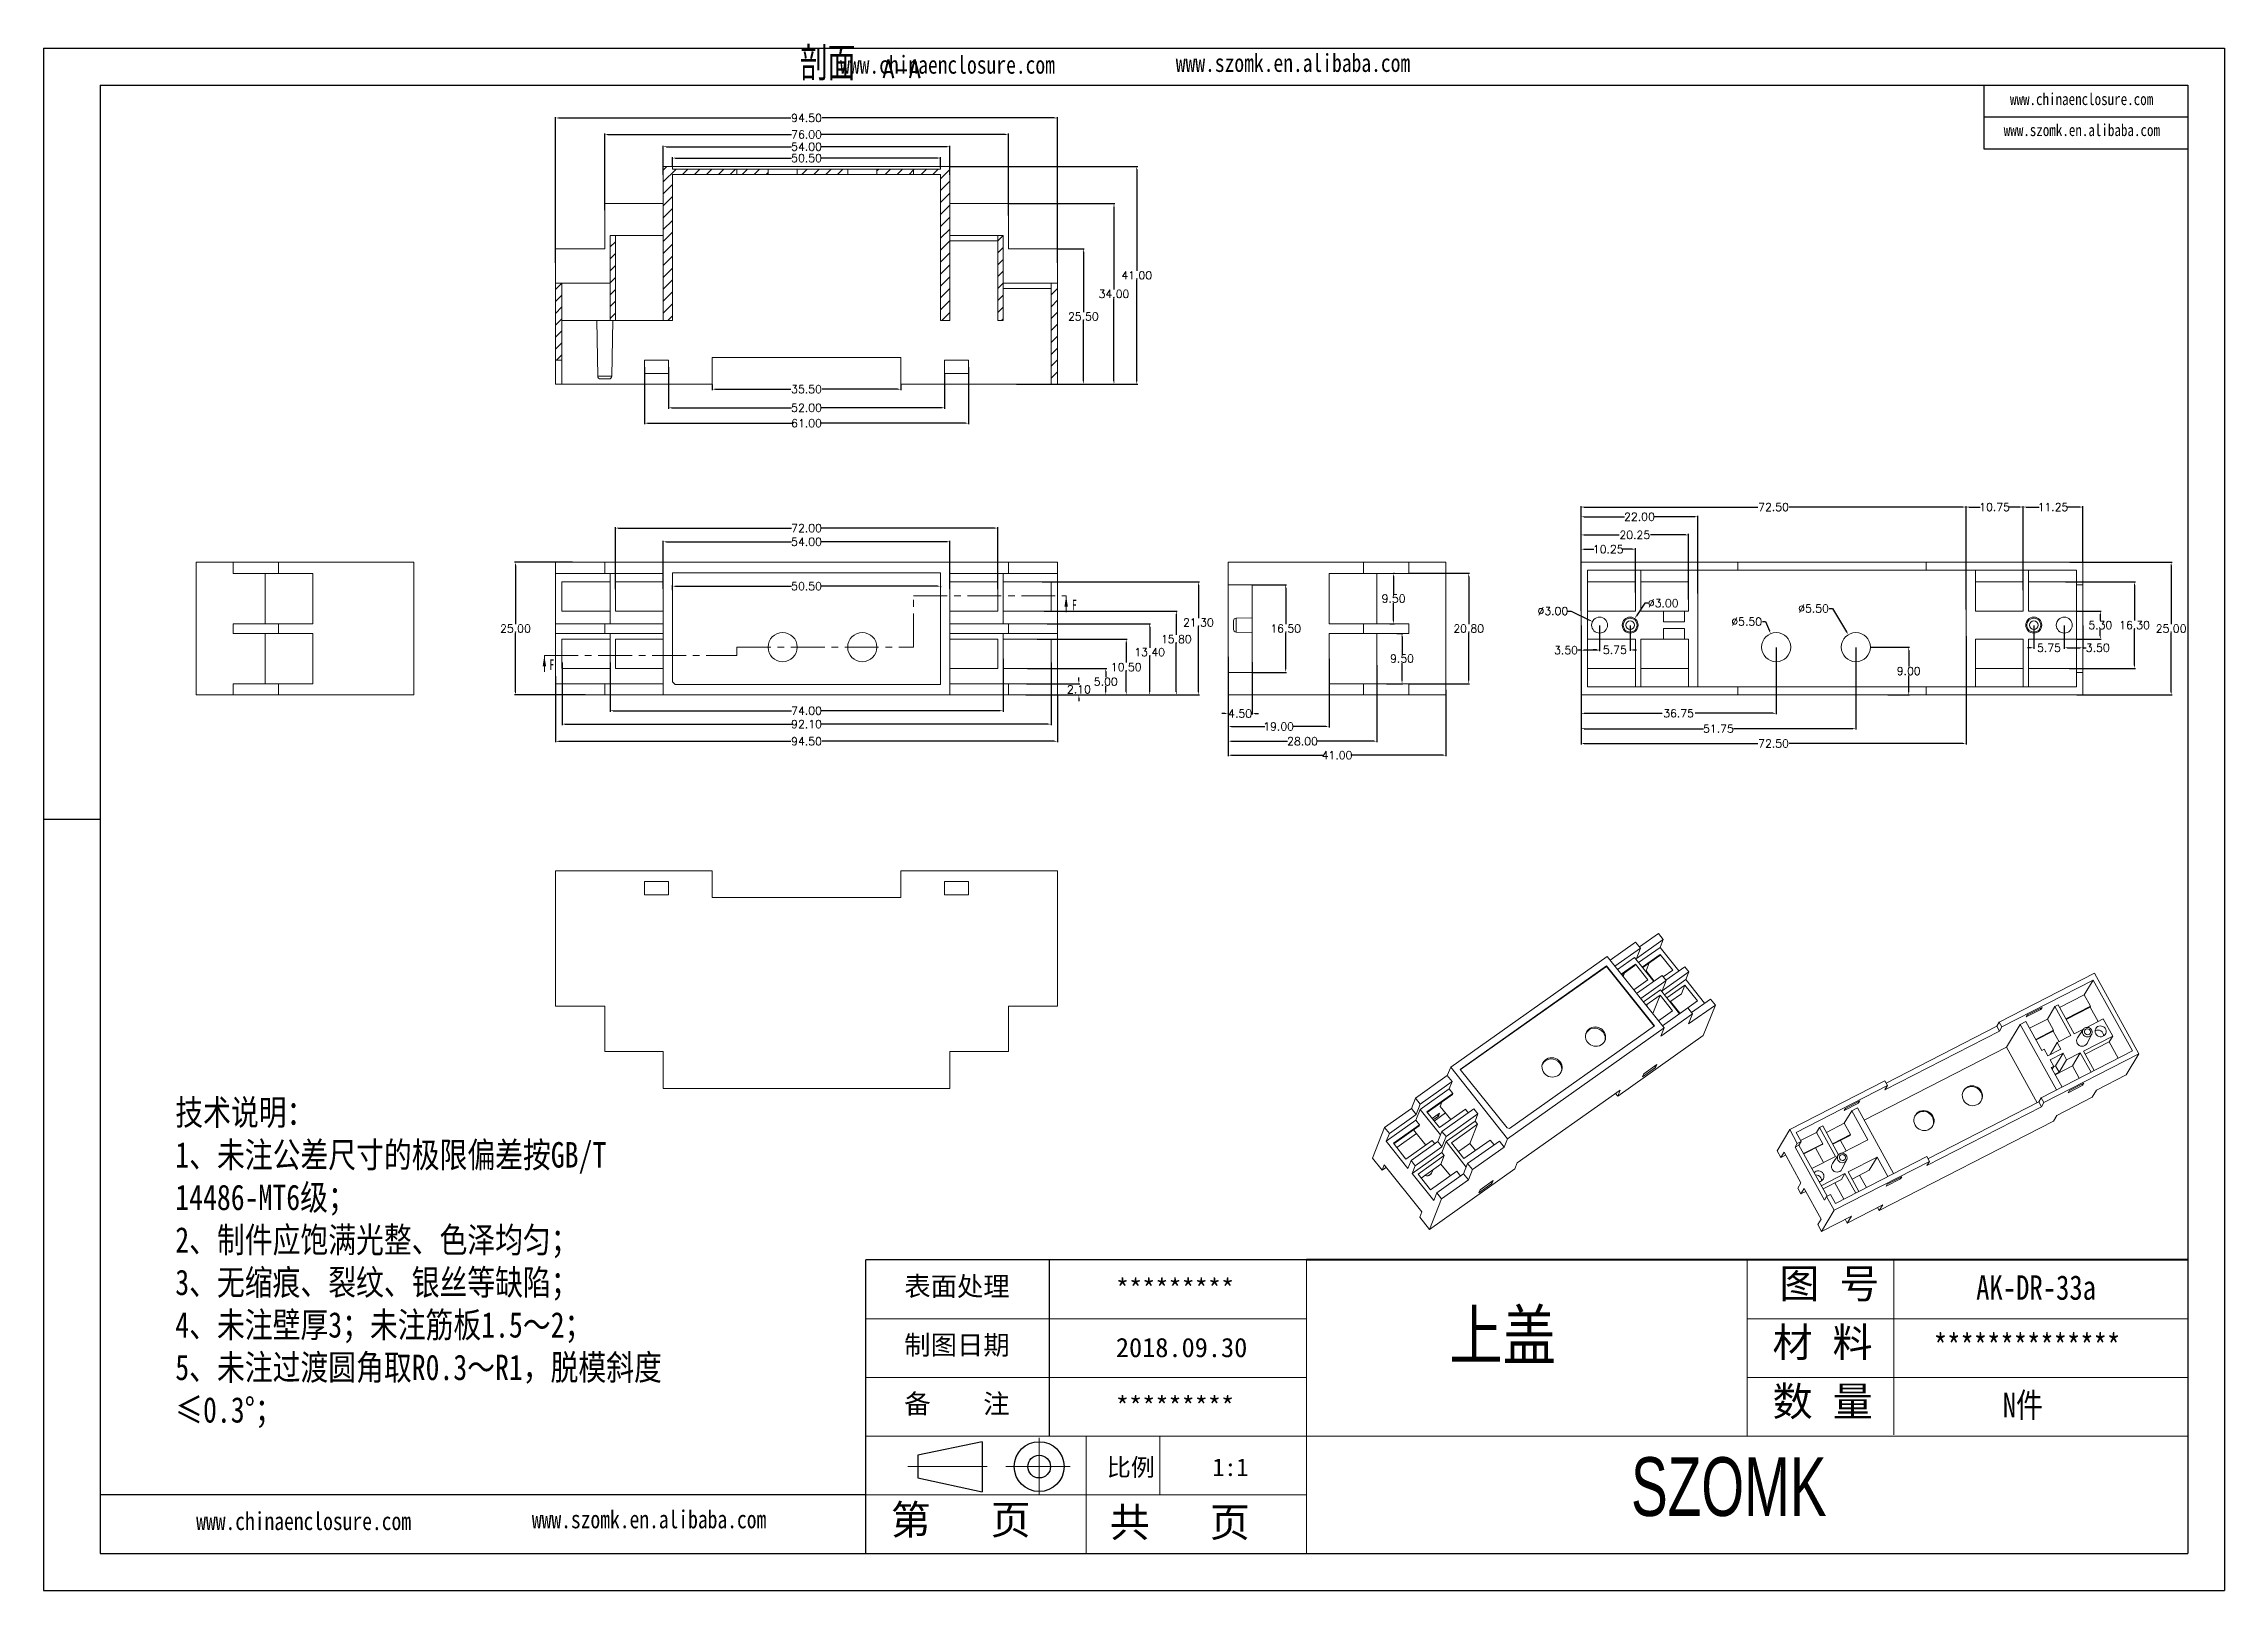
# Model space of a CAD drawing. Header units: inches. Extents: x 2307 to 3202, y 573 to 864.
# Drawn here: x 2306.5 to 2717.2, y 573 to 864.2 of the extents above; entities that cross this region are included whole.
import ezdxf

# ---------------------------------------------------------------- set-up
doc = ezdxf.new("R2010")
doc.units = ezdxf.units.IN
doc.linetypes.add('CENTER', pattern=[10.16, 6.35, -1.27, 1.27, -1.27])
doc.linetypes.add('CENTER2', pattern=[28.575, 19.05, -3.175, 3.175, -3.175])
doc.layers.add('10', color=7, linetype='Continuous')
doc.layers.add('文字', color=81, linetype='Continuous')
for name, color, linetype, lineweight in [('粗实线', 7, 'Continuous', 30), ('细实线', 3, 'Continuous', 9), ('细点划线', 2, 'CENTER2', 9)]:
    doc.layers.add(name, color=color, linetype=linetype, lineweight=lineweight)
doc.styles.add('SLDTEXTSTYLE1', font='TXT', dxfattribs={"width": 0.75, "bigfont": 'bigfont'})
doc.styles.add('SLDTEXTSTYLE3', font='TXT', dxfattribs={"width": 0.75, "bigfont": 'bigfont'})
doc.styles.add('SLDTEXTSTYLE6', font='TXT', dxfattribs={"width": 0.7})
doc.styles.get("Standard").update_dxf_attribs({"font": 'txt', "bigfont": 'gbcbig.shx'})
doc.styles.add('宋体', font='', dxfattribs={"width": 0.8, "height": 3.5})
doc.styles.add('长仿宋', font='', dxfattribs={"width": 0.7, "height": 4})
doc.styles.get('宋体').set_extended_font_data('SimSun')
doc.styles.get('长仿宋').set_extended_font_data('SimSun')
doc.dimstyles.new('2', dxfattribs={"dimtxt": 1.5, "dimasz": 0.6, "dimexe": 0.18, "dimexo": 0.0625, "dimgap": 0.09, "dimtad": 0, "dimtih": 1, "dimtoh": 1, "dimzin": 0, "dimdsep": 46, "dimtxsty": 'Standard', "dimcen": 0, "dimadec": 0, "dimazin": 2, "dimtfac": 1, "dimtofl": 0, "dimtmove": 0, "dimatfit": 3, "dimfxl": 1, "dimtolj": 1, "dimtzin": 0, "dimarcsym": 0})

msp = doc.modelspace()

# ---------------------------------------------------------------- texts
at = {"color": 7, "linetype": 'Continuous', "char_height": 2, "attachment_point": 1, "style": 'SLDTEXTSTYLE6'}
for insert in [(2500.125, 759.491), (2401.713, 748.253)]:
    msp.add_mtext('F', dxfattribs=dict(at, insert=insert))
at = {"char_height": 3.63769, "width": 2067.48145, "attachment_point": 1}
for s, insert in [('{\\fSimHei|b0|i0|c134|p49;表面处理}', (2468.576, 632.037)), ('{\\fSimHei|b0|i0|c134|p49;*********}', (2508.419, 631.569)), ('{\\fSimHei|b0|i0|c134|p49;制图日期}', (2468.576, 620.976)), ('{\\fSimHei|b0|i0|c134|p49;2018.\\fSimHei|b0|i0|c0|p49;09\\fSimHei|b0|i0|c134|p49;.\\fSimHei|b0|i0|c0|p49;30}', (2508.419, 620.508)), ('{\\fSimHei|b0|i0|c134|p49;备    注}', (2468.576, 609.915)), ('{\\fSimHei|b0|i0|c134|p49;*********}', (2508.419, 609.447))]:
    msp.add_mtext(s, dxfattribs=dict(at, insert=insert))
at = {"layer": '文字', "color": 0, "attachment_point": 1, "style": '宋体'}
for s, insert, char_height, width in [('www.szomk.en.alibaba.com', (2519.695, 862.256), 3.37984, 59.38046), ('www.chinaenclosure.com', (2456.477, 861.922), 3.37984, 59.38046), ('www.chinaenclosure.com', (2676.782, 854.882), 2.25322, 39.58698), ('www.szomk.en.alibaba.com', (2675.604, 849.047), 2.25322, 39.58698), ('{\\H1.111x;技术说明：\\P1、未注公差尺寸的极限偏差按GB/T 14486-MT6级；\\P2、制件应饱满光整、色泽均匀；\\P3、无缩痕、裂纹、银丝等缺陷；\\P4、未注壁厚3；未注筋板1.5～2；\\P5、未注过渡圆角取R0.3～R1，脱模斜度≤0.3%%D；}', (2331.298, 665.369), 4.32081, 97.32372), ('{\\H1.111x;AK-DR-33a}', (2670.411, 632.287), 4.14798, 47.9553), ('上盖', (2571.173, 625.627), 9.2177, 117.84539), ('{\\H1.111x;**************}', (2662.432, 621.226), 4.14798, 47.9553), ('{\\H1.111x;N件}', (2675.429, 610.164), 4.14798, 47.9553), ('www.chinaenclosure.com', (2335.227, 587.694), 3.37984, 59.38046), ('www.szomk.en.alibaba.com', (2398.444, 588.029), 3.37984, 59.38046)]:
    msp.add_mtext(s, dxfattribs=dict(at, insert=insert, char_height=char_height, width=width))
at = {"layer": '粗实线', "insert": (2605.428, 598.032), "char_height": 11.06128, "width": 124.0413, "attachment_point": 1, "style": '长仿宋'}
msp.add_mtext('{\\fSTXinwei|b0|i0|c134|p2;SZOMK}', dxfattribs=at)
at = {"layer": '细实线', "color": 7, "attachment_point": 1}
for s, insert, char_height, width in [('{\\fSimSun|b0|i0|c134|p54;图 号}', (2633.363, 633.497), 5.53064, 27.6532), ('{\\fSimSun|b0|i0|c134|p54;材 料   }', (2632.052, 622.436), 5.53064, 27.6532), ('{\\fSimSun|b0|i0|c134|p54;数 量}', (2632.079, 611.32), 5.53064, 24.98813), ('{\\fSimSun|b0|i0|c134|p54;比例}', (2506.713, 597.803), 3.31838, 14.56667), ('{\\fSimSun|b0|i0|c134|p54;1:1}', (2526.589, 597.803), 3.31838, 14.56667), ('{\\fSimSun|b0|i0|c134|p54;第   页}', (2466.016, 589.03), 5.53064, 41.4798), ('{\\fSimSun|b0|i0|c134|p54; 共   页}', (2503.519, 588.56), 5.53064, 41.4798)]:
    msp.add_mtext(s, dxfattribs=dict(at, insert=insert, char_height=char_height, width=width))

# ---------------------------------------------------------------- blocks, each defined once
blk = doc.blocks.new('SW_NOTE_2')
at = {"color": 0, "linetype": 'Continuous', "lineweight": 0, "attachment_point": 2}
for s, insert, char_height, style in [('剖面', (8.33, 8.19), 6.35, 'SLDTEXTSTYLE1'), ('A-A', (22.23, 5.8), 3.5, 'SLDTEXTSTYLE3')]:
    blk.add_mtext(s, dxfattribs=dict(at, insert=insert, char_height=char_height, style=style))
blk = doc.blocks.new('*D291')
at = {"color": 0, "lineweight": -2, "transparency": 16777216}
for p, q in [((2497.48, 825.57), (2502.47, 825.57)), ((2502.29, 824.97), (2502.29, 813.66)), ((2502.29, 800.67), (2502.29, 811.98)), ((2497.48, 800.07), (2502.47, 800.07))]:
    blk.add_line(p, q, dxfattribs=at)
at = {"color": 0, "transparency": 16777216}
for points in [[(2502.19, 824.97), (2502.39, 824.97), (2502.29, 825.57)], [(2502.19, 800.67), (2502.39, 800.67), (2502.29, 800.07)]]:
    blk.add_solid(points, dxfattribs=at)
at = {"layer": 'Defpoints', "color": 0, "transparency": 16777216}
for p in [(2497.42, 825.57), (2502.29, 825.57), (2497.42, 800.07)]:
    blk.add_point(p, dxfattribs=at)
at = {"color": 0, "transparency": 16777216, "insert": (2502.29, 812.82), "char_height": 1.5, "attachment_point": 5}
blk.add_mtext('\\A1;25.50', dxfattribs=at)
blk = doc.blocks.new('*D292')
at = {"color": 0, "lineweight": -2, "transparency": 16777216}
for p, q in [((2488.23, 834.07), (2508.24, 834.07)), ((2508.06, 833.47), (2508.06, 817.91)), ((2508.06, 800.67), (2508.06, 816.23)), ((2492.72, 800.07), (2508.24, 800.07))]:
    blk.add_line(p, q, dxfattribs=at)
at = {"color": 0, "transparency": 16777216}
for points in [[(2507.96, 833.47), (2508.16, 833.47), (2508.06, 834.07)], [(2507.96, 800.67), (2508.16, 800.67), (2508.06, 800.07)]]:
    blk.add_solid(points, dxfattribs=at)
at = {"layer": 'Defpoints', "color": 0, "transparency": 16777216}
for p in [(2488.17, 834.07), (2508.06, 834.07), (2492.66, 800.07)]:
    blk.add_point(p, dxfattribs=at)
at = {"color": 0, "transparency": 16777216, "insert": (2508.06, 817.07), "char_height": 1.5, "attachment_point": 5}
blk.add_mtext('\\A1;34.00', dxfattribs=at)
blk = doc.blocks.new('*D293')
at = {"color": 0, "lineweight": -2, "transparency": 16777216}
for p, q in [((2477.23, 841.07), (2512.53, 841.07)), ((2512.35, 840.47), (2512.35, 821.41)), ((2512.35, 800.67), (2512.35, 819.73)), ((2489.7, 800.07), (2512.53, 800.07))]:
    blk.add_line(p, q, dxfattribs=at)
at = {"color": 0, "transparency": 16777216}
for points in [[(2512.25, 840.47), (2512.45, 840.47), (2512.35, 841.07)], [(2512.25, 800.67), (2512.45, 800.67), (2512.35, 800.07)]]:
    blk.add_solid(points, dxfattribs=at)
at = {"layer": 'Defpoints', "color": 0, "transparency": 16777216}
for p in [(2477.17, 841.07), (2512.35, 841.07), (2489.64, 800.07)]:
    blk.add_point(p, dxfattribs=at)
at = {"color": 0, "transparency": 16777216, "insert": (2512.35, 820.57), "char_height": 1.5, "attachment_point": 5}
blk.add_mtext('\\A1;41.00', dxfattribs=at)
blk = doc.blocks.new('*D294')
at = {"color": 0, "lineweight": -2, "transparency": 16777216}
for p, q in [((2424.92, 841.14), (2424.92, 842.83)), ((2425.52, 842.65), (2447.33, 842.65)), ((2474.82, 842.65), (2453.01, 842.65)), ((2475.42, 840.89), (2475.42, 842.83))]:
    blk.add_line(p, q, dxfattribs=at)
at = {"color": 0, "transparency": 16777216}
for points in [[(2425.52, 842.75), (2425.52, 842.55), (2424.92, 842.65)], [(2474.82, 842.75), (2474.82, 842.55), (2475.42, 842.65)]]:
    blk.add_solid(points, dxfattribs=at)
at = {"layer": 'Defpoints', "color": 0, "transparency": 16777216}
for p in [(2475.42, 842.65), (2424.92, 841.07), (2475.42, 840.82)]:
    blk.add_point(p, dxfattribs=at)
at = {"color": 0, "transparency": 16777216, "insert": (2450.17, 842.65), "char_height": 1.5, "attachment_point": 5}
blk.add_mtext('\\A1;50.50', dxfattribs=at)
blk = doc.blocks.new('*D295')
at = {"color": 0, "lineweight": -2, "transparency": 16777216}
for p, q in [((2423.17, 839.49), (2423.17, 844.97)), ((2423.77, 844.79), (2447.33, 844.79)), ((2476.57, 844.79), (2453.01, 844.79)), ((2477.17, 839.49), (2477.17, 844.97))]:
    blk.add_line(p, q, dxfattribs=at)
at = {"color": 0, "transparency": 16777216}
for points in [[(2423.77, 844.89), (2423.77, 844.69), (2423.17, 844.79)], [(2476.57, 844.89), (2476.57, 844.69), (2477.17, 844.79)]]:
    blk.add_solid(points, dxfattribs=at)
at = {"layer": 'Defpoints', "color": 0, "transparency": 16777216}
for p in [(2423.17, 844.79), (2423.17, 839.42), (2477.17, 839.42)]:
    blk.add_point(p, dxfattribs=at)
at = {"color": 0, "transparency": 16777216, "insert": (2450.17, 844.79), "char_height": 1.5, "attachment_point": 5}
blk.add_mtext('\\A1;54.00', dxfattribs=at)
blk = doc.blocks.new('*D296')
at = {"color": 0, "lineweight": -2, "transparency": 16777216}
for p, q in [((2412.17, 832.85), (2412.17, 847.27)), ((2412.77, 847.09), (2447.33, 847.09)), ((2487.57, 847.09), (2453.01, 847.09)), ((2488.17, 831.84), (2488.17, 847.27))]:
    blk.add_line(p, q, dxfattribs=at)
at = {"color": 0, "transparency": 16777216}
for points in [[(2412.77, 847.19), (2412.77, 846.99), (2412.17, 847.09)], [(2487.57, 847.19), (2487.57, 846.99), (2488.17, 847.09)]]:
    blk.add_solid(points, dxfattribs=at)
at = {"layer": 'Defpoints', "color": 0, "transparency": 16777216}
for p in [(2488.17, 847.09), (2412.17, 832.78), (2488.17, 831.78)]:
    blk.add_point(p, dxfattribs=at)
at = {"color": 0, "transparency": 16777216, "insert": (2450.17, 847.09), "char_height": 1.5, "attachment_point": 5}
blk.add_mtext('\\A1;76.00', dxfattribs=at)
blk = doc.blocks.new('*D297')
at = {"color": 0, "lineweight": -2, "transparency": 16777216}
for p, q in [((2402.92, 822.9), (2402.92, 850.38)), ((2403.52, 850.2), (2447.2, 850.2)), ((2496.82, 850.2), (2453.13, 850.2)), ((2497.42, 822.9), (2497.42, 850.38))]:
    blk.add_line(p, q, dxfattribs=at)
at = {"color": 0, "transparency": 16777216}
for points in [[(2403.52, 850.3), (2403.52, 850.1), (2402.92, 850.2)], [(2496.82, 850.3), (2496.82, 850.1), (2497.42, 850.2)]]:
    blk.add_solid(points, dxfattribs=at)
at = {"layer": 'Defpoints', "color": 0, "transparency": 16777216}
for p in [(2402.92, 850.2), (2402.92, 822.84), (2497.42, 822.84)]:
    blk.add_point(p, dxfattribs=at)
at = {"color": 0, "transparency": 16777216, "insert": (2450.17, 850.2), "char_height": 1.5, "attachment_point": 5}
blk.add_mtext('\\A1;94.50', dxfattribs=at)
blk = doc.blocks.new('*D298')
at = {"color": 0, "lineweight": -2, "transparency": 16777216}
for p, q in [((2432.42, 800.01), (2432.42, 798.95)), ((2433.02, 799.13), (2447.2, 799.13)), ((2467.32, 799.13), (2453.13, 799.13)), ((2467.92, 800.01), (2467.92, 798.95))]:
    blk.add_line(p, q, dxfattribs=at)
at = {"color": 0, "transparency": 16777216}
for points in [[(2433.02, 799.23), (2433.02, 799.03), (2432.42, 799.13)], [(2467.32, 799.23), (2467.32, 799.03), (2467.92, 799.13)]]:
    blk.add_solid(points, dxfattribs=at)
at = {"layer": 'Defpoints', "color": 0, "transparency": 16777216}
for p in [(2432.42, 800.07), (2467.92, 800.07), (2467.92, 799.13)]:
    blk.add_point(p, dxfattribs=at)
at = {"color": 0, "transparency": 16777216, "insert": (2450.17, 799.13), "char_height": 1.5, "attachment_point": 5}
blk.add_mtext('\\A1;35.50', dxfattribs=at)
blk = doc.blocks.new('*D299')
at = {"color": 0, "lineweight": -2, "transparency": 16777216}
for p, q in [((2424.17, 803.26), (2424.17, 795.45)), ((2476.17, 802.01), (2476.17, 795.45)), ((2424.77, 795.63), (2447.33, 795.63)), ((2475.57, 795.63), (2453.01, 795.63))]:
    blk.add_line(p, q, dxfattribs=at)
at = {"color": 0, "transparency": 16777216}
for points in [[(2424.77, 795.73), (2424.77, 795.53), (2424.17, 795.63)], [(2475.57, 795.73), (2475.57, 795.53), (2476.17, 795.63)]]:
    blk.add_solid(points, dxfattribs=at)
at = {"layer": 'Defpoints', "color": 0, "transparency": 16777216}
for p in [(2424.17, 803.32), (2476.17, 802.07), (2476.17, 795.63)]:
    blk.add_point(p, dxfattribs=at)
at = {"color": 0, "transparency": 16777216, "insert": (2450.17, 795.63), "char_height": 1.5, "attachment_point": 5}
blk.add_mtext('\\A1;52.00', dxfattribs=at)
blk = doc.blocks.new('*D300')
at = {"color": 0, "lineweight": -2, "transparency": 16777216}
for p, q in [((2419.67, 803.26), (2419.67, 792.55)), ((2480.67, 803.26), (2480.67, 792.55)), ((2420.27, 792.73), (2447.58, 792.73)), ((2480.07, 792.73), (2452.76, 792.73))]:
    blk.add_line(p, q, dxfattribs=at)
at = {"color": 0, "transparency": 16777216}
for points in [[(2420.27, 792.83), (2420.27, 792.63), (2419.67, 792.73)], [(2480.07, 792.83), (2480.07, 792.63), (2480.67, 792.73)]]:
    blk.add_solid(points, dxfattribs=at)
at = {"layer": 'Defpoints', "color": 0, "transparency": 16777216}
for p in [(2419.67, 803.32), (2480.67, 803.32), (2480.67, 792.73)]:
    blk.add_point(p, dxfattribs=at)
at = {"color": 0, "transparency": 16777216, "insert": (2450.17, 792.73), "char_height": 1.5, "attachment_point": 5}
blk.add_mtext('\\A1;61.00', dxfattribs=at)
blk = doc.blocks.new('*D301')
at = {"color": 0, "lineweight": -2, "transparency": 16777216}
for p, q in [((2632.76, 750.5), (2632.76, 737.92)), ((2596.01, 745.22), (2596.01, 737.92)), ((2596.61, 738.1), (2611.29, 738.1)), ((2632.16, 738.1), (2617.47, 738.1))]:
    blk.add_line(p, q, dxfattribs=at)
at = {"color": 0, "transparency": 16777216}
for points in [[(2596.61, 738.2), (2596.61, 738), (2596.01, 738.1)], [(2632.16, 738.2), (2632.16, 738), (2632.76, 738.1)]]:
    blk.add_solid(points, dxfattribs=at)
at = {"layer": 'Defpoints', "color": 0, "transparency": 16777216}
for p in [(2632.76, 750.56), (2596.01, 745.28), (2632.76, 738.1)]:
    blk.add_point(p, dxfattribs=at)
at = {"color": 0, "transparency": 16777216, "insert": (2614.38, 738.1), "char_height": 1.5, "attachment_point": 5}
blk.add_mtext('\\A1;36.75', dxfattribs=at)
blk = doc.blocks.new('*D302')
at = {"color": 0, "lineweight": -2, "transparency": 16777216}
for p, q in [((2596.01, 748.11), (2596.01, 735.03)), ((2647.76, 750.5), (2647.76, 735.03)), ((2596.61, 735.21), (2619.04, 735.21)), ((2647.16, 735.21), (2624.72, 735.21))]:
    blk.add_line(p, q, dxfattribs=at)
at = {"color": 0, "transparency": 16777216}
for points in [[(2596.61, 735.31), (2596.61, 735.11), (2596.01, 735.21)], [(2647.16, 735.31), (2647.16, 735.11), (2647.76, 735.21)]]:
    blk.add_solid(points, dxfattribs=at)
at = {"layer": 'Defpoints', "color": 0, "transparency": 16777216}
for p in [(2596.01, 748.17), (2647.76, 750.56), (2647.76, 735.21)]:
    blk.add_point(p, dxfattribs=at)
at = {"color": 0, "transparency": 16777216, "insert": (2621.88, 735.21), "char_height": 1.5, "attachment_point": 5}
blk.add_mtext('\\A1;51.75', dxfattribs=at)
blk = doc.blocks.new('*D303')
at = {"color": 0, "lineweight": -2, "transparency": 16777216}
for p, q in [((2596.01, 752.61), (2596.01, 732.24)), ((2668.51, 752.61), (2668.51, 732.24)), ((2596.61, 732.42), (2629.29, 732.42)), ((2667.91, 732.42), (2635.22, 732.42))]:
    blk.add_line(p, q, dxfattribs=at)
at = {"color": 0, "transparency": 16777216}
for points in [[(2596.61, 732.52), (2596.61, 732.32), (2596.01, 732.42)], [(2667.91, 732.52), (2667.91, 732.32), (2668.51, 732.42)]]:
    blk.add_solid(points, dxfattribs=at)
at = {"layer": 'Defpoints', "color": 0, "transparency": 16777216}
for p in [(2596.01, 752.67), (2668.51, 752.67), (2668.51, 732.42)]:
    blk.add_point(p, dxfattribs=at)
at = {"color": 0, "transparency": 16777216, "insert": (2632.26, 732.42), "char_height": 1.5, "attachment_point": 5}
blk.add_mtext('\\A1;72.50', dxfattribs=at)
blk = doc.blocks.new('*D304')
at = {"color": 0, "lineweight": -2, "transparency": 16777216}
for p, q in [((2596.01, 760.84), (2596.01, 769.18)), ((2596.61, 769), (2598.42, 769)), ((2605.66, 769), (2603.85, 769)), ((2606.26, 760.84), (2606.26, 769.18))]:
    blk.add_line(p, q, dxfattribs=at)
at = {"color": 0, "transparency": 16777216}
for points in [[(2596.61, 769.1), (2596.61, 768.9), (2596.01, 769)], [(2605.66, 769.1), (2605.66, 768.9), (2606.26, 769)]]:
    blk.add_solid(points, dxfattribs=at)
at = {"layer": 'Defpoints', "color": 0, "transparency": 16777216}
for p in [(2606.26, 769), (2596.01, 760.78), (2606.26, 760.78)]:
    blk.add_point(p, dxfattribs=at)
at = {"color": 0, "transparency": 16777216, "insert": (2601.13, 769), "char_height": 1.5, "attachment_point": 5}
blk.add_mtext('\\A1;10.25', dxfattribs=at)
blk = doc.blocks.new('*D305')
at = {"color": 0, "lineweight": -2, "transparency": 16777216}
for p, q in [((2596.01, 759.51), (2596.01, 771.87)), ((2596.61, 771.69), (2603.17, 771.69)), ((2615.66, 771.69), (2609.1, 771.69)), ((2616.26, 759.51), (2616.26, 771.87))]:
    blk.add_line(p, q, dxfattribs=at)
at = {"color": 0, "transparency": 16777216}
for points in [[(2596.61, 771.79), (2596.61, 771.59), (2596.01, 771.69)], [(2615.66, 771.79), (2615.66, 771.59), (2616.26, 771.69)]]:
    blk.add_solid(points, dxfattribs=at)
at = {"layer": 'Defpoints', "color": 0, "transparency": 16777216}
for p in [(2616.26, 771.69), (2596.01, 759.45), (2616.26, 759.45)]:
    blk.add_point(p, dxfattribs=at)
at = {"color": 0, "transparency": 16777216, "insert": (2606.13, 771.69), "char_height": 1.5, "attachment_point": 5}
blk.add_mtext('\\A1;20.25', dxfattribs=at)
blk = doc.blocks.new('*D306')
at = {"color": 0, "lineweight": -2, "transparency": 16777216}
for p, q in [((2596.01, 758.49), (2596.01, 775.29)), ((2596.61, 775.11), (2604.17, 775.11)), ((2617.41, 775.11), (2609.85, 775.11)), ((2618.01, 760.64), (2618.01, 775.29))]:
    blk.add_line(p, q, dxfattribs=at)
at = {"color": 0, "transparency": 16777216}
for points in [[(2596.61, 775.21), (2596.61, 775.01), (2596.01, 775.11)], [(2617.41, 775.21), (2617.41, 775.01), (2618.01, 775.11)]]:
    blk.add_solid(points, dxfattribs=at)
at = {"layer": 'Defpoints', "color": 0, "transparency": 16777216}
for p in [(2618.01, 775.11), (2618.01, 760.58), (2596.01, 758.43)]:
    blk.add_point(p, dxfattribs=at)
at = {"color": 0, "transparency": 16777216, "insert": (2607.01, 775.11), "char_height": 1.5, "attachment_point": 5}
blk.add_mtext('\\A1;22.00', dxfattribs=at)
blk = doc.blocks.new('*D307')
at = {"color": 0, "lineweight": -2, "transparency": 16777216}
for p, q in [((2596.01, 757.41), (2596.01, 777.12)), ((2596.61, 776.94), (2629.29, 776.94)), ((2667.91, 776.94), (2635.22, 776.94)), ((2668.51, 759.89), (2668.51, 777.12))]:
    blk.add_line(p, q, dxfattribs=at)
at = {"color": 0, "transparency": 16777216}
for points in [[(2596.61, 777.04), (2596.61, 776.84), (2596.01, 776.94)], [(2667.91, 777.04), (2667.91, 776.84), (2668.51, 776.94)]]:
    blk.add_solid(points, dxfattribs=at)
at = {"layer": 'Defpoints', "color": 0, "transparency": 16777216}
for p in [(2668.51, 776.94), (2668.51, 759.83), (2596.01, 757.35)]:
    blk.add_point(p, dxfattribs=at)
at = {"color": 0, "transparency": 16777216, "insert": (2632.26, 776.94), "char_height": 1.5, "attachment_point": 5}
blk.add_mtext('\\A1;72.50', dxfattribs=at)
blk = doc.blocks.new('*D308')
at = {"color": 0, "lineweight": -2, "transparency": 16777216}
for p, q in [((2668.51, 757.63), (2668.51, 777.12)), ((2669.11, 776.94), (2671.17, 776.94)), ((2678.66, 776.94), (2676.6, 776.94)), ((2679.26, 761.27), (2679.26, 777.12))]:
    blk.add_line(p, q, dxfattribs=at)
at = {"color": 0, "transparency": 16777216}
for points in [[(2669.11, 777.04), (2669.11, 776.84), (2668.51, 776.94)], [(2678.66, 777.04), (2678.66, 776.84), (2679.26, 776.94)]]:
    blk.add_solid(points, dxfattribs=at)
at = {"layer": 'Defpoints', "color": 0, "transparency": 16777216}
for p in [(2668.51, 776.94), (2679.26, 761.21), (2668.51, 757.57)]:
    blk.add_point(p, dxfattribs=at)
at = {"color": 0, "transparency": 16777216, "insert": (2673.88, 776.94), "char_height": 1.5, "attachment_point": 5}
blk.add_mtext('\\A1;10.75', dxfattribs=at)
blk = doc.blocks.new('*D309')
at = {"color": 0, "lineweight": -2, "transparency": 16777216}
for p, q in [((2679.26, 773.96), (2679.26, 777.12)), ((2679.86, 776.94), (2682.29, 776.94)), ((2689.91, 776.94), (2687.47, 776.94)), ((2690.51, 766.62), (2690.51, 777.12))]:
    blk.add_line(p, q, dxfattribs=at)
at = {"color": 0, "transparency": 16777216}
for points in [[(2679.86, 777.04), (2679.86, 776.84), (2679.26, 776.94)], [(2689.91, 777.04), (2689.91, 776.84), (2690.51, 776.94)]]:
    blk.add_solid(points, dxfattribs=at)
at = {"layer": 'Defpoints', "color": 0, "transparency": 16777216}
for p in [(2679.26, 776.94), (2679.26, 773.9), (2690.51, 766.56)]:
    blk.add_point(p, dxfattribs=at)
at = {"color": 0, "transparency": 16777216, "insert": (2684.88, 776.94), "char_height": 1.5, "attachment_point": 5}
blk.add_mtext('\\A1;11.25', dxfattribs=at)
blk = doc.blocks.new('*D310')
at = {"color": 0, "lineweight": -2, "transparency": 16777216}
for p, q in [((2596.01, 754.65), (2596.01, 749.81)), ((2599.51, 754.65), (2599.51, 749.81)), ((2596.01, 749.99), (2595.41, 749.99)), ((2598.91, 749.99), (2596.61, 749.99))]:
    blk.add_line(p, q, dxfattribs=at)
at = {"color": 0, "transparency": 16777216}
for points in [[(2596.61, 750.09), (2596.61, 749.89), (2596.01, 749.99)], [(2598.91, 750.09), (2598.91, 749.89), (2599.51, 749.99)]]:
    blk.add_solid(points, dxfattribs=at)
at = {"layer": 'Defpoints', "color": 0, "transparency": 16777216}
for p in [(2596.01, 754.71), (2599.51, 754.71), (2596.01, 749.99)]:
    blk.add_point(p, dxfattribs=at)
at = {"color": 0, "transparency": 16777216, "insert": (2593.19, 749.99), "char_height": 1.5, "attachment_point": 5}
blk.add_mtext('\\A1;3.50', dxfattribs=at)
blk = doc.blocks.new('*D311')
at = {"color": 0, "lineweight": -2, "transparency": 16777216}
for p, q in [((2599.51, 754.65), (2599.51, 749.86)), ((2605.26, 754.65), (2605.26, 749.86)), ((2598.91, 750.04), (2598.31, 750.04)), ((2605.86, 750.04), (2606.46, 750.04))]:
    blk.add_line(p, q, dxfattribs=at)
at = {"color": 0, "transparency": 16777216}
for points in [[(2598.91, 750.14), (2598.91, 749.94), (2599.51, 750.04)], [(2605.86, 750.14), (2605.86, 749.94), (2605.26, 750.04)]]:
    blk.add_solid(points, dxfattribs=at)
at = {"layer": 'Defpoints', "color": 0, "transparency": 16777216}
for p in [(2599.51, 754.71), (2605.26, 754.71), (2605.26, 750.04)]:
    blk.add_point(p, dxfattribs=at)
at = {"color": 0, "transparency": 16777216, "insert": (2602.38, 750.04), "char_height": 1.5, "attachment_point": 5}
blk.add_mtext('\\A1;5.75', dxfattribs=at)
blk = doc.blocks.new('*D312')
at = {"color": 0, "lineweight": -2, "transparency": 16777216}
for p, q in [((2687.01, 754.65), (2687.01, 750.26)), ((2690.51, 754.65), (2690.51, 750.26)), ((2687.61, 750.44), (2689.91, 750.44)), ((2690.51, 750.44), (2691.11, 750.44))]:
    blk.add_line(p, q, dxfattribs=at)
at = {"color": 0, "transparency": 16777216}
for points in [[(2687.61, 750.54), (2687.61, 750.34), (2687.01, 750.44)], [(2689.91, 750.54), (2689.91, 750.34), (2690.51, 750.44)]]:
    blk.add_solid(points, dxfattribs=at)
at = {"layer": 'Defpoints', "color": 0, "transparency": 16777216}
for p in [(2687.01, 754.71), (2690.51, 754.71), (2690.51, 750.44)]:
    blk.add_point(p, dxfattribs=at)
at = {"color": 0, "transparency": 16777216, "insert": (2693.32, 750.44), "char_height": 1.5, "attachment_point": 5}
blk.add_mtext('\\A1;3.50', dxfattribs=at)
blk = doc.blocks.new('*D313')
at = {"color": 0, "lineweight": -2, "transparency": 16777216}
for p, q in [((2681.26, 754.65), (2681.26, 750.26)), ((2687.01, 754.65), (2687.01, 750.26)), ((2680.66, 750.44), (2680.06, 750.44)), ((2687.61, 750.44), (2688.21, 750.44))]:
    blk.add_line(p, q, dxfattribs=at)
at = {"color": 0, "transparency": 16777216}
for points in [[(2680.66, 750.54), (2680.66, 750.34), (2681.26, 750.44)], [(2687.61, 750.54), (2687.61, 750.34), (2687.01, 750.44)]]:
    blk.add_solid(points, dxfattribs=at)
at = {"layer": 'Defpoints', "color": 0, "transparency": 16777216}
for p in [(2681.26, 754.71), (2687.01, 754.71), (2687.01, 750.44)]:
    blk.add_point(p, dxfattribs=at)
at = {"color": 0, "transparency": 16777216, "insert": (2684.13, 750.44), "char_height": 1.5, "attachment_point": 5}
blk.add_mtext('\\A1;5.75', dxfattribs=at)
blk = doc.blocks.new('*D314')
at = {"color": 0, "lineweight": -2, "transparency": 16777216}
for p, q in [((2689.37, 757.36), (2693.97, 757.36)), ((2693.79, 756.76), (2693.79, 755.55)), ((2689.37, 752.06), (2693.97, 752.06)), ((2693.79, 752.66), (2693.79, 753.87))]:
    blk.add_line(p, q, dxfattribs=at)
at = {"color": 0, "transparency": 16777216}
for points in [[(2693.69, 756.76), (2693.89, 756.76), (2693.79, 757.36)], [(2693.69, 752.66), (2693.89, 752.66), (2693.79, 752.06)]]:
    blk.add_solid(points, dxfattribs=at)
at = {"layer": 'Defpoints', "color": 0, "transparency": 16777216}
for p in [(2689.31, 757.36), (2693.79, 757.36), (2689.31, 752.06)]:
    blk.add_point(p, dxfattribs=at)
at = {"color": 0, "transparency": 16777216, "insert": (2693.79, 754.71), "char_height": 1.5, "attachment_point": 5}
blk.add_mtext('\\A1;5.30', dxfattribs=at)
blk = doc.blocks.new('*D315')
at = {"color": 0, "lineweight": -2, "transparency": 16777216}
for p, q in [((2687.25, 762.86), (2700.41, 762.86)), ((2700.23, 762.26), (2700.23, 755.55)), ((2700.23, 747.16), (2700.23, 753.87)), ((2687.94, 746.56), (2700.41, 746.56))]:
    blk.add_line(p, q, dxfattribs=at)
at = {"color": 0, "transparency": 16777216}
for points in [[(2700.13, 762.26), (2700.33, 762.26), (2700.23, 762.86)], [(2700.13, 747.16), (2700.33, 747.16), (2700.23, 746.56)]]:
    blk.add_solid(points, dxfattribs=at)
at = {"layer": 'Defpoints', "color": 0, "transparency": 16777216}
for p in [(2687.19, 762.86), (2700.23, 762.86), (2687.87, 746.56)]:
    blk.add_point(p, dxfattribs=at)
at = {"color": 0, "transparency": 16777216, "insert": (2700.23, 754.71), "char_height": 1.5, "attachment_point": 5}
blk.add_mtext('\\A1;16.30', dxfattribs=at)
blk = doc.blocks.new('*D316')
at = {"color": 0, "lineweight": -2, "transparency": 16777216}
for p, q in [((2688.03, 766.56), (2707.31, 766.56)), ((2707.13, 765.96), (2707.13, 754.9)), ((2707.13, 742.16), (2707.13, 753.22)), ((2689.4, 741.56), (2707.31, 741.56))]:
    blk.add_line(p, q, dxfattribs=at)
at = {"color": 0, "transparency": 16777216}
for points in [[(2707.03, 765.96), (2707.23, 765.96), (2707.13, 766.56)], [(2707.03, 742.16), (2707.23, 742.16), (2707.13, 741.56)]]:
    blk.add_solid(points, dxfattribs=at)
at = {"layer": 'Defpoints', "color": 0, "transparency": 16777216}
for p in [(2687.97, 766.56), (2707.13, 766.56), (2689.33, 741.56)]:
    blk.add_point(p, dxfattribs=at)
at = {"color": 0, "transparency": 16777216, "insert": (2707.13, 754.06), "char_height": 1.5, "attachment_point": 5}
blk.add_mtext('\\A1;25.00', dxfattribs=at)
blk = doc.blocks.new('*D317')
at = {"color": 0, "lineweight": -2, "transparency": 16777216}
for p, q in [((2650.57, 750.56), (2657.89, 750.56)), ((2657.71, 749.96), (2657.71, 746.9)), ((2657.71, 742.16), (2657.71, 745.22)), ((2653.79, 741.56), (2657.89, 741.56))]:
    blk.add_line(p, q, dxfattribs=at)
at = {"color": 0, "transparency": 16777216}
for points in [[(2657.61, 749.96), (2657.81, 749.96), (2657.71, 750.56)], [(2657.61, 742.16), (2657.81, 742.16), (2657.71, 741.56)]]:
    blk.add_solid(points, dxfattribs=at)
at = {"layer": 'Defpoints', "color": 0, "transparency": 16777216}
for p in [(2650.51, 750.56), (2657.71, 750.56), (2653.72, 741.56)]:
    blk.add_point(p, dxfattribs=at)
at = {"color": 0, "transparency": 16777216, "insert": (2657.71, 746.06), "char_height": 1.5, "attachment_point": 5}
blk.add_mtext('\\A1;9.00', dxfattribs=at)
blk = doc.blocks.new('*D318')
at = {"color": 0, "lineweight": -2, "transparency": 16777216}
for p, q in [((2642.75, 757.84), (2643.35, 757.84)), ((2643.35, 757.84), (2646.02, 753.42))]:
    blk.add_line(p, q, dxfattribs=at)
at = {"color": 0, "transparency": 16777216}
blk.add_solid([(2646.11, 753.48), (2645.94, 753.37), (2646.33, 752.91)], dxfattribs=at)
at = {"layer": 'Defpoints', "color": 0, "transparency": 16777216}
for p in [(2646.33, 752.91), (2649.18, 748.2)]:
    blk.add_point(p, dxfattribs=at)
at = {"color": 0, "transparency": 16777216, "insert": (2639.79, 757.84), "char_height": 1.5, "attachment_point": 5}
blk.add_mtext('\\A1;∅5.50', dxfattribs=at)
blk = doc.blocks.new('*D319')
at = {"color": 0, "lineweight": -2, "transparency": 16777216}
for p, q in [((2630.17, 755.37), (2630.77, 755.37)), ((2630.77, 755.37), (2631.48, 753.65))]:
    blk.add_line(p, q, dxfattribs=at)
at = {"color": 0, "transparency": 16777216}
blk.add_solid([(2631.57, 753.69), (2631.38, 753.61), (2631.71, 753.1)], dxfattribs=at)
at = {"layer": 'Defpoints', "color": 0, "transparency": 16777216}
for p in [(2631.71, 753.1), (2633.81, 748.02)]:
    blk.add_point(p, dxfattribs=at)
at = {"color": 0, "transparency": 16777216, "insert": (2627.2, 755.37), "char_height": 1.5, "attachment_point": 5}
blk.add_mtext('\\A1;∅5.50', dxfattribs=at)
blk = doc.blocks.new('*D320')
at = {"color": 0, "lineweight": -2, "transparency": 16777216}
for p, q in [((2593.54, 757.36), (2594.14, 757.36)), ((2594.14, 757.36), (2597.62, 755.64))]:
    blk.add_line(p, q, dxfattribs=at)
at = {"color": 0, "transparency": 16777216}
blk.add_solid([(2597.67, 755.73), (2597.58, 755.55), (2598.16, 755.37)], dxfattribs=at)
at = {"layer": 'Defpoints', "color": 0, "transparency": 16777216}
for p in [(2598.16, 755.37), (2600.85, 754.04)]:
    blk.add_point(p, dxfattribs=at)
at = {"color": 0, "transparency": 16777216, "insert": (2590.7, 757.36), "char_height": 1.5, "attachment_point": 5}
blk.add_mtext('\\A1;∅3.00', dxfattribs=at)
blk = doc.blocks.new('*D321')
at = {"color": 0, "lineweight": -2, "transparency": 16777216}
for p, q in [((2608.04, 758.84), (2606.43, 756.45)), ((2608.64, 758.84), (2608.04, 758.84))]:
    blk.add_line(p, q, dxfattribs=at)
at = {"color": 0, "transparency": 16777216}
blk.add_solid([(2606.35, 756.5), (2606.51, 756.39), (2606.1, 755.95)], dxfattribs=at)
at = {"layer": 'Defpoints', "color": 0, "transparency": 16777216}
for p in [(2606.1, 755.95), (2604.42, 753.46)]:
    blk.add_point(p, dxfattribs=at)
at = {"color": 0, "transparency": 16777216, "insert": (2611.48, 758.84), "char_height": 1.5, "attachment_point": 5}
blk.add_mtext('\\A1;∅3.00', dxfattribs=at)
blk = doc.blocks.new('*D322')
at = {"color": 0, "lineweight": -2, "transparency": 16777216}
for p, q in [((2534.12, 762.31), (2540.57, 762.31)), ((2540.39, 761.71), (2540.39, 754.9)), ((2540.39, 746.41), (2540.39, 753.22)), ((2534.12, 745.81), (2540.57, 745.81))]:
    blk.add_line(p, q, dxfattribs=at)
at = {"color": 0, "transparency": 16777216}
for points in [[(2540.29, 761.71), (2540.49, 761.71), (2540.39, 762.31)], [(2540.29, 746.41), (2540.49, 746.41), (2540.39, 745.81)]]:
    blk.add_solid(points, dxfattribs=at)
at = {"layer": 'Defpoints', "color": 0, "transparency": 16777216}
for p in [(2534.06, 762.31), (2540.39, 762.31), (2534.06, 745.81)]:
    blk.add_point(p, dxfattribs=at)
at = {"color": 0, "transparency": 16777216, "insert": (2540.39, 754.06), "char_height": 1.5, "attachment_point": 5}
blk.add_mtext('\\A1;16.50', dxfattribs=at)
blk = doc.blocks.new('*D323')
at = {"color": 0, "lineweight": -2, "transparency": 16777216}
for p, q in [((2563.62, 764.46), (2575.03, 764.46)), ((2574.85, 763.86), (2574.85, 754.9)), ((2574.85, 744.26), (2574.85, 753.22)), ((2563.62, 743.66), (2575.03, 743.66))]:
    blk.add_line(p, q, dxfattribs=at)
at = {"color": 0, "transparency": 16777216}
for points in [[(2574.75, 763.86), (2574.95, 763.86), (2574.85, 764.46)], [(2574.75, 744.26), (2574.95, 744.26), (2574.85, 743.66)]]:
    blk.add_solid(points, dxfattribs=at)
at = {"layer": 'Defpoints', "color": 0, "transparency": 16777216}
for p in [(2563.56, 764.46), (2574.85, 764.46), (2563.56, 743.66)]:
    blk.add_point(p, dxfattribs=at)
at = {"color": 0, "transparency": 16777216, "insert": (2574.85, 754.06), "char_height": 1.5, "attachment_point": 5}
blk.add_mtext('\\A1;20.80', dxfattribs=at)
blk = doc.blocks.new('*D324')
at = {"color": 0, "lineweight": -2, "transparency": 16777216}
for p, q in [((2561.33, 753.16), (2562.48, 753.16)), ((2562.3, 752.56), (2562.3, 749.25)), ((2562.3, 744.26), (2562.3, 747.57)), ((2559.37, 743.66), (2562.48, 743.66))]:
    blk.add_line(p, q, dxfattribs=at)
at = {"color": 0, "transparency": 16777216}
for points in [[(2562.2, 752.56), (2562.4, 752.56), (2562.3, 753.16)], [(2562.2, 744.26), (2562.4, 744.26), (2562.3, 743.66)]]:
    blk.add_solid(points, dxfattribs=at)
at = {"layer": 'Defpoints', "color": 0, "transparency": 16777216}
for p in [(2561.26, 753.16), (2562.3, 753.16), (2559.31, 743.66)]:
    blk.add_point(p, dxfattribs=at)
at = {"color": 0, "transparency": 16777216, "insert": (2562.3, 748.41), "char_height": 1.5, "attachment_point": 5}
blk.add_mtext('\\A1;9.50', dxfattribs=at)
blk = doc.blocks.new('*D325')
at = {"color": 0, "lineweight": -2, "transparency": 16777216}
for p, q in [((2560.7, 764.46), (2560.89, 764.46)), ((2560.71, 763.86), (2560.71, 760.55)), ((2560.71, 755.56), (2560.71, 758.87)), ((2560.01, 754.96), (2560.89, 754.96))]:
    blk.add_line(p, q, dxfattribs=at)
at = {"color": 0, "transparency": 16777216}
for points in [[(2560.61, 763.86), (2560.81, 763.86), (2560.71, 764.46)], [(2560.61, 755.56), (2560.81, 755.56), (2560.71, 754.96)]]:
    blk.add_solid(points, dxfattribs=at)
at = {"layer": 'Defpoints', "color": 0, "transparency": 16777216}
for p in [(2560.64, 764.46), (2560.71, 764.46), (2559.95, 754.96)]:
    blk.add_point(p, dxfattribs=at)
at = {"color": 0, "transparency": 16777216, "insert": (2560.71, 759.71), "char_height": 1.5, "attachment_point": 5}
blk.add_mtext('\\A1;9.50', dxfattribs=at)
blk = doc.blocks.new('*D326')
at = {"color": 0, "lineweight": -2, "transparency": 16777216}
for p, q in [((2534.06, 747.76), (2534.06, 737.88)), ((2529.56, 743.62), (2529.56, 737.88)), ((2528.96, 738.06), (2528.36, 738.06)), ((2534.66, 738.06), (2535.26, 738.06))]:
    blk.add_line(p, q, dxfattribs=at)
at = {"color": 0, "transparency": 16777216}
for points in [[(2528.96, 738.16), (2528.96, 737.96), (2529.56, 738.06)], [(2534.66, 738.16), (2534.66, 737.96), (2534.06, 738.06)]]:
    blk.add_solid(points, dxfattribs=at)
at = {"layer": 'Defpoints', "color": 0, "transparency": 16777216}
for p in [(2534.06, 747.83), (2529.56, 743.68), (2534.06, 738.06)]:
    blk.add_point(p, dxfattribs=at)
at = {"color": 0, "transparency": 16777216, "insert": (2531.81, 738.06), "char_height": 1.5, "attachment_point": 5}
blk.add_mtext('\\A1;4.50', dxfattribs=at)
blk = doc.blocks.new('*D327')
at = {"color": 0, "lineweight": -2, "transparency": 16777216}
for p, q in [((2529.56, 748.76), (2529.56, 735.44)), ((2548.56, 748.35), (2548.56, 735.44)), ((2530.16, 735.62), (2536.47, 735.62)), ((2547.96, 735.62), (2541.65, 735.62))]:
    blk.add_line(p, q, dxfattribs=at)
at = {"color": 0, "transparency": 16777216}
for points in [[(2530.16, 735.72), (2530.16, 735.52), (2529.56, 735.62)], [(2547.96, 735.72), (2547.96, 735.52), (2548.56, 735.62)]]:
    blk.add_solid(points, dxfattribs=at)
at = {"layer": 'Defpoints', "color": 0, "transparency": 16777216}
for p in [(2529.56, 748.83), (2548.56, 748.41), (2548.56, 735.62)]:
    blk.add_point(p, dxfattribs=at)
at = {"color": 0, "transparency": 16777216, "insert": (2539.06, 735.62), "char_height": 1.5, "attachment_point": 5}
blk.add_mtext('\\A1;19.00', dxfattribs=at)
blk = doc.blocks.new('*D328')
at = {"color": 0, "lineweight": -2, "transparency": 16777216}
for p, q in [((2529.56, 748.7), (2529.56, 732.67)), ((2557.56, 747.16), (2557.56, 732.67)), ((2530.16, 732.85), (2540.72, 732.85)), ((2556.96, 732.85), (2546.4, 732.85))]:
    blk.add_line(p, q, dxfattribs=at)
at = {"color": 0, "transparency": 16777216}
for points in [[(2530.16, 732.95), (2530.16, 732.75), (2529.56, 732.85)], [(2556.96, 732.95), (2556.96, 732.75), (2557.56, 732.85)]]:
    blk.add_solid(points, dxfattribs=at)
at = {"layer": 'Defpoints', "color": 0, "transparency": 16777216}
for p in [(2529.56, 748.76), (2557.56, 747.22), (2557.56, 732.85)]:
    blk.add_point(p, dxfattribs=at)
at = {"color": 0, "transparency": 16777216, "insert": (2543.56, 732.85), "char_height": 1.5, "attachment_point": 5}
blk.add_mtext('\\A1;28.00', dxfattribs=at)
blk = doc.blocks.new('*D329')
at = {"color": 0, "lineweight": -2, "transparency": 16777216}
for p, q in [((2529.56, 743.62), (2529.56, 730.04)), ((2570.56, 742.53), (2570.56, 730.04)), ((2530.16, 730.22), (2547.47, 730.22)), ((2569.96, 730.22), (2552.65, 730.22))]:
    blk.add_line(p, q, dxfattribs=at)
at = {"color": 0, "transparency": 16777216}
for points in [[(2530.16, 730.32), (2530.16, 730.12), (2529.56, 730.22)], [(2569.96, 730.32), (2569.96, 730.12), (2570.56, 730.22)]]:
    blk.add_solid(points, dxfattribs=at)
at = {"layer": 'Defpoints', "color": 0, "transparency": 16777216}
for p in [(2529.56, 743.68), (2570.56, 742.59), (2529.56, 730.22)]:
    blk.add_point(p, dxfattribs=at)
at = {"color": 0, "transparency": 16777216, "insert": (2550.06, 730.22), "char_height": 1.5, "attachment_point": 5}
blk.add_mtext('\\A1;41.00', dxfattribs=at)
blk = doc.blocks.new('*D330')
at = {"color": 0, "lineweight": -2, "transparency": 16777216}
for p, q in [((2402.92, 745.08), (2402.92, 732.65)), ((2497.42, 741.5), (2497.42, 732.65)), ((2403.52, 732.83), (2447.2, 732.83)), ((2496.82, 732.83), (2453.13, 732.83))]:
    blk.add_line(p, q, dxfattribs=at)
at = {"color": 0, "transparency": 16777216}
for points in [[(2403.52, 732.93), (2403.52, 732.73), (2402.92, 732.83)], [(2496.82, 732.93), (2496.82, 732.73), (2497.42, 732.83)]]:
    blk.add_solid(points, dxfattribs=at)
at = {"layer": 'Defpoints', "color": 0, "transparency": 16777216}
for p in [(2402.92, 745.14), (2497.42, 741.56), (2497.42, 732.83)]:
    blk.add_point(p, dxfattribs=at)
at = {"color": 0, "transparency": 16777216, "insert": (2450.17, 732.83), "char_height": 1.5, "attachment_point": 5}
blk.add_mtext('\\A1;94.50', dxfattribs=at)
blk = doc.blocks.new('*D331')
at = {"color": 0, "lineweight": -2, "transparency": 16777216}
for p, q in [((2404.12, 747.69), (2404.12, 735.89)), ((2496.22, 747.69), (2496.22, 735.89)), ((2404.72, 736.07), (2447.45, 736.07)), ((2495.62, 736.07), (2452.88, 736.07))]:
    blk.add_line(p, q, dxfattribs=at)
at = {"color": 0, "transparency": 16777216}
for points in [[(2404.72, 736.17), (2404.72, 735.97), (2404.12, 736.07)], [(2495.62, 736.17), (2495.62, 735.97), (2496.22, 736.07)]]:
    blk.add_solid(points, dxfattribs=at)
at = {"layer": 'Defpoints', "color": 0, "transparency": 16777216}
for p in [(2404.12, 747.75), (2496.22, 747.75), (2496.22, 736.07)]:
    blk.add_point(p, dxfattribs=at)
at = {"color": 0, "transparency": 16777216, "insert": (2450.17, 736.07), "char_height": 1.5, "attachment_point": 5}
blk.add_mtext('\\A1;92.10', dxfattribs=at)
blk = doc.blocks.new('*D332')
at = {"color": 0, "lineweight": -2, "transparency": 16777216}
for p, q in [((2413.17, 747.67), (2413.17, 738.41)), ((2487.17, 748.35), (2487.17, 738.41)), ((2413.77, 738.59), (2447.33, 738.59)), ((2486.57, 738.59), (2453.01, 738.59))]:
    blk.add_line(p, q, dxfattribs=at)
at = {"color": 0, "transparency": 16777216}
for points in [[(2413.77, 738.69), (2413.77, 738.49), (2413.17, 738.59)], [(2486.57, 738.69), (2486.57, 738.49), (2487.17, 738.59)]]:
    blk.add_solid(points, dxfattribs=at)
at = {"layer": 'Defpoints', "color": 0, "transparency": 16777216}
for p in [(2413.17, 747.73), (2487.17, 748.41), (2487.17, 738.59)]:
    blk.add_point(p, dxfattribs=at)
at = {"color": 0, "transparency": 16777216, "insert": (2450.17, 738.59), "char_height": 1.5, "attachment_point": 5}
blk.add_mtext('\\A1;74.00', dxfattribs=at)
blk = doc.blocks.new('*D333')
at = {"color": 0, "lineweight": -2, "transparency": 16777216}
for p, q in [((2414.17, 761.5), (2414.17, 773.16)), ((2414.77, 772.98), (2447.33, 772.98)), ((2485.57, 772.98), (2453.01, 772.98)), ((2486.17, 761.5), (2486.17, 773.16))]:
    blk.add_line(p, q, dxfattribs=at)
at = {"color": 0, "transparency": 16777216}
for points in [[(2414.77, 773.08), (2414.77, 772.88), (2414.17, 772.98)], [(2485.57, 773.08), (2485.57, 772.88), (2486.17, 772.98)]]:
    blk.add_solid(points, dxfattribs=at)
at = {"layer": 'Defpoints', "color": 0, "transparency": 16777216}
for p in [(2486.17, 772.98), (2414.17, 761.44), (2486.17, 761.44)]:
    blk.add_point(p, dxfattribs=at)
at = {"color": 0, "transparency": 16777216, "insert": (2450.17, 772.98), "char_height": 1.5, "attachment_point": 5}
blk.add_mtext('\\A1;72.00', dxfattribs=at)
blk = doc.blocks.new('*D334')
at = {"color": 0, "lineweight": -2, "transparency": 16777216}
for p, q in [((2423.17, 761.54), (2423.17, 770.58)), ((2423.77, 770.4), (2447.33, 770.4)), ((2476.57, 770.4), (2453.01, 770.4)), ((2477.17, 761.54), (2477.17, 770.58))]:
    blk.add_line(p, q, dxfattribs=at)
at = {"color": 0, "transparency": 16777216}
for points in [[(2423.77, 770.5), (2423.77, 770.3), (2423.17, 770.4)], [(2476.57, 770.5), (2476.57, 770.3), (2477.17, 770.4)]]:
    blk.add_solid(points, dxfattribs=at)
at = {"layer": 'Defpoints', "color": 0, "transparency": 16777216}
for p in [(2423.17, 770.4), (2423.17, 761.47), (2477.17, 761.47)]:
    blk.add_point(p, dxfattribs=at)
at = {"color": 0, "transparency": 16777216, "insert": (2450.17, 770.4), "char_height": 1.5, "attachment_point": 5}
blk.add_mtext('\\A1;54.00', dxfattribs=at)
blk = doc.blocks.new('*D335')
at = {"color": 0, "lineweight": -2, "transparency": 16777216}
for p, q in [((2424.92, 761.31), (2424.92, 762.22)), ((2425.52, 762.04), (2447.33, 762.04)), ((2474.82, 762.04), (2453.01, 762.04)), ((2475.42, 762.05), (2475.42, 761.86))]:
    blk.add_line(p, q, dxfattribs=at)
at = {"color": 0, "transparency": 16777216}
for points in [[(2425.52, 762.14), (2425.52, 761.94), (2424.92, 762.04)], [(2474.82, 762.14), (2474.82, 761.94), (2475.42, 762.04)]]:
    blk.add_solid(points, dxfattribs=at)
at = {"layer": 'Defpoints', "color": 0, "transparency": 16777216}
for p in [(2424.92, 761.25), (2475.42, 762.11), (2475.42, 762.04)]:
    blk.add_point(p, dxfattribs=at)
at = {"color": 0, "transparency": 16777216, "insert": (2450.17, 762.04), "char_height": 1.5, "attachment_point": 5}
blk.add_mtext('\\A1;50.50', dxfattribs=at)
blk = doc.blocks.new('*D338')
at = {"color": 0, "lineweight": -2, "transparency": 16777216}
for p, q in [((2491.59, 743.66), (2501.63, 743.66)), ((2501.45, 744.26), (2501.45, 744.86)), ((2492.85, 741.56), (2501.63, 741.56)), ((2501.45, 740.96), (2501.45, 740.36))]:
    blk.add_line(p, q, dxfattribs=at)
at = {"color": 0, "transparency": 16777216}
for points in [[(2501.35, 744.26), (2501.55, 744.26), (2501.45, 743.66)], [(2501.35, 740.96), (2501.55, 740.96), (2501.45, 741.56)]]:
    blk.add_solid(points, dxfattribs=at)
at = {"layer": 'Defpoints', "color": 0, "transparency": 16777216}
for p in [(2491.53, 743.66), (2501.45, 743.66), (2492.79, 741.56)]:
    blk.add_point(p, dxfattribs=at)
at = {"color": 0, "transparency": 16777216, "insert": (2501.45, 742.61), "char_height": 1.5, "attachment_point": 5}
blk.add_mtext('\\A1;2.10', dxfattribs=at)
blk = doc.blocks.new('*D339')
at = {"color": 0, "lineweight": -2, "transparency": 16777216}
for p, q in [((2491.75, 746.56), (2506.69, 746.56)), ((2506.51, 745.96), (2506.51, 744.9)), ((2491.45, 741.56), (2506.69, 741.56)), ((2506.51, 742.16), (2506.51, 743.22))]:
    blk.add_line(p, q, dxfattribs=at)
at = {"color": 0, "transparency": 16777216}
for points in [[(2506.41, 745.96), (2506.61, 745.96), (2506.51, 746.56)], [(2506.41, 742.16), (2506.61, 742.16), (2506.51, 741.56)]]:
    blk.add_solid(points, dxfattribs=at)
at = {"layer": 'Defpoints', "color": 0, "transparency": 16777216}
for p in [(2491.69, 746.56), (2506.51, 746.56), (2491.39, 741.56)]:
    blk.add_point(p, dxfattribs=at)
at = {"color": 0, "transparency": 16777216, "insert": (2506.51, 744.06), "char_height": 1.5, "attachment_point": 5}
blk.add_mtext('\\A1;5.00', dxfattribs=at)
blk = doc.blocks.new('*D340')
at = {"color": 0, "lineweight": -2, "transparency": 16777216}
for p, q in [((2493.58, 752.06), (2510.55, 752.06)), ((2510.37, 751.46), (2510.37, 747.65)), ((2510.37, 742.16), (2510.37, 745.97)), ((2492.85, 741.56), (2510.55, 741.56))]:
    blk.add_line(p, q, dxfattribs=at)
at = {"color": 0, "transparency": 16777216}
for points in [[(2510.27, 751.46), (2510.47, 751.46), (2510.37, 752.06)], [(2510.27, 742.16), (2510.47, 742.16), (2510.37, 741.56)]]:
    blk.add_solid(points, dxfattribs=at)
at = {"layer": 'Defpoints', "color": 0, "transparency": 16777216}
for p in [(2493.52, 752.06), (2510.37, 752.06), (2492.79, 741.56)]:
    blk.add_point(p, dxfattribs=at)
at = {"color": 0, "transparency": 16777216, "insert": (2510.37, 746.81), "char_height": 1.5, "attachment_point": 5}
blk.add_mtext('\\A1;10.50', dxfattribs=at)
blk = doc.blocks.new('*D341')
at = {"color": 0, "lineweight": -2, "transparency": 16777216}
for p, q in [((2495.45, 754.96), (2514.96, 754.96)), ((2514.78, 754.36), (2514.78, 750.46)), ((2514.78, 742.16), (2514.78, 748.78)), ((2492.92, 741.56), (2514.96, 741.56))]:
    blk.add_line(p, q, dxfattribs=at)
at = {"color": 0, "transparency": 16777216}
for points in [[(2514.68, 754.36), (2514.88, 754.36), (2514.78, 754.96)], [(2514.68, 742.16), (2514.88, 742.16), (2514.78, 741.56)]]:
    blk.add_solid(points, dxfattribs=at)
at = {"layer": 'Defpoints', "color": 0, "transparency": 16777216}
for p in [(2495.38, 754.96), (2514.78, 754.96), (2492.85, 741.56)]:
    blk.add_point(p, dxfattribs=at)
at = {"color": 0, "transparency": 16777216, "insert": (2514.78, 749.62), "char_height": 1.5, "attachment_point": 5}
blk.add_mtext('\\A1;13.40', dxfattribs=at)
blk = doc.blocks.new('*D342')
at = {"color": 0, "lineweight": -2, "transparency": 16777216}
for p, q in [((2494.94, 757.36), (2519.98, 757.36)), ((2519.8, 756.76), (2519.8, 752.91)), ((2519.8, 742.16), (2519.8, 751.23)), ((2493.8, 741.56), (2519.98, 741.56))]:
    blk.add_line(p, q, dxfattribs=at)
at = {"color": 0, "transparency": 16777216}
for points in [[(2519.7, 756.76), (2519.9, 756.76), (2519.8, 757.36)], [(2519.7, 742.16), (2519.9, 742.16), (2519.8, 741.56)]]:
    blk.add_solid(points, dxfattribs=at)
at = {"layer": 'Defpoints', "color": 0, "transparency": 16777216}
for p in [(2494.88, 757.36), (2519.8, 757.36), (2493.74, 741.56)]:
    blk.add_point(p, dxfattribs=at)
at = {"color": 0, "transparency": 16777216, "insert": (2519.8, 752.07), "char_height": 1.5, "attachment_point": 5}
blk.add_mtext('\\A1;15.80', dxfattribs=at)
blk = doc.blocks.new('*D343')
at = {"color": 0, "lineweight": -2, "transparency": 16777216}
for p, q in [((2494.52, 762.86), (2524.14, 762.86)), ((2523.96, 762.26), (2523.96, 756.04)), ((2523.96, 742.16), (2523.96, 754.36)), ((2493.86, 741.56), (2524.14, 741.56))]:
    blk.add_line(p, q, dxfattribs=at)
at = {"color": 0, "transparency": 16777216}
for points in [[(2523.86, 762.26), (2524.06, 762.26), (2523.96, 762.86)], [(2523.86, 742.16), (2524.06, 742.16), (2523.96, 741.56)]]:
    blk.add_solid(points, dxfattribs=at)
at = {"layer": 'Defpoints', "color": 0, "transparency": 16777216}
for p in [(2494.46, 762.86), (2523.96, 762.86), (2493.8, 741.56)]:
    blk.add_point(p, dxfattribs=at)
at = {"color": 0, "transparency": 16777216, "insert": (2523.96, 755.2), "char_height": 1.5, "attachment_point": 5}
blk.add_mtext('\\A1;21.30', dxfattribs=at)
blk = doc.blocks.new('*D344')
at = {"color": 0, "lineweight": -2, "transparency": 16777216}
for p, q in [((2406.11, 766.56), (2395.18, 766.56)), ((2395.36, 765.96), (2395.36, 754.9)), ((2395.36, 742.16), (2395.36, 753.22)), ((2408.5, 741.56), (2395.18, 741.56))]:
    blk.add_line(p, q, dxfattribs=at)
at = {"color": 0, "transparency": 16777216}
for points in [[(2395.26, 765.96), (2395.46, 765.96), (2395.36, 766.56)], [(2395.26, 742.16), (2395.46, 742.16), (2395.36, 741.56)]]:
    blk.add_solid(points, dxfattribs=at)
at = {"layer": 'Defpoints', "color": 0, "transparency": 16777216}
for p in [(2395.36, 766.56), (2406.17, 766.56), (2408.56, 741.56)]:
    blk.add_point(p, dxfattribs=at)
at = {"color": 0, "transparency": 16777216, "insert": (2395.36, 754.06), "char_height": 1.5, "attachment_point": 5}
blk.add_mtext('\\A1;25.00', dxfattribs=at)

# ---------------------------------------------------------------- dimensions: what is measured, and where the dimension line sits
for base, p1, p2, picture, middle in [((2402.917, 850.196), (2497.417, 822.837), (2402.917, 822.837), '*D297', (2450.167, 850.196)), ((2488.167, 847.085), (2412.167, 832.784), (2488.167, 831.778), '*D296', (2450.167, 847.085)), ((2423.167, 844.793), (2477.167, 839.425), (2423.167, 839.425), '*D295', (2450.167, 844.793)), ((2475.417, 842.647), (2424.917, 841.073), (2475.417, 840.823), '*D294', (2450.167, 842.647)), ((2480.667, 792.727), (2419.667, 803.323), (2480.667, 803.323), '*D300', (2450.167, 792.727)), ((2476.167, 795.629), (2424.167, 803.323), (2476.167, 802.073), '*D299', (2450.167, 795.629)), ((2467.917, 799.135), (2432.417, 800.073), (2467.917, 800.073), '*D298', (2450.167, 799.135)), ((2668.507, 776.94), (2596.007, 757.352), (2668.507, 759.827), '*D307', (2632.257, 776.94)), ((2668.507, 776.94), (2679.257, 761.208), (2668.507, 757.568), '*D308', (2673.882, 776.94)), ((2679.257, 776.94), (2690.507, 766.558), (2679.257, 773.9), '*D309', (2684.882, 776.94)), ((2486.167, 772.98), (2414.167, 761.441), (2486.167, 761.441), '*D333', (2450.167, 772.98)), ((2618.007, 775.111), (2596.007, 758.427), (2618.007, 760.581), '*D306', (2607.007, 775.111)), ((2616.257, 771.691), (2596.007, 759.447), (2616.257, 759.447), '*D305', (2606.132, 771.691)), ((2423.167, 770.397), (2477.167, 761.475), (2423.167, 761.475), '*D334', (2450.167, 770.397)), ((2606.257, 769), (2596.007, 760.781), (2606.257, 760.781), '*D304', (2601.132, 769)), ((2475.417, 762.037), (2424.917, 761.252), (2475.417, 762.108), '*D335', (2450.167, 762.037)), ((2596.007, 749.991), (2599.507, 754.708), (2596.007, 754.708), '*D310', (2593.192, 749.991)), ((2668.507, 732.423), (2596.007, 752.671), (2668.507, 752.671), '*D303', (2632.257, 732.423)), ((2605.257, 750.041), (2599.507, 754.708), (2605.257, 754.708), '*D311', (2602.382, 750.041)), ((2687.007, 750.444), (2681.257, 754.708), (2687.007, 754.708), '*D313', (2684.132, 750.444)), ((2690.507, 750.444), (2687.007, 754.708), (2690.507, 754.708), '*D312', (2693.322, 750.444)), ((2496.217, 736.072), (2404.117, 747.751), (2496.217, 747.751), '*D331', (2450.167, 736.072)), ((2487.167, 738.591), (2413.167, 747.729), (2487.167, 748.408), '*D332', (2450.167, 738.591)), ((2534.061, 738.057), (2529.561, 743.683), (2534.061, 747.826), '*D326', (2531.811, 738.057)), ((2548.561, 735.623), (2529.561, 748.826), (2548.561, 748.408), '*D327', (2539.061, 735.623)), ((2557.561, 732.847), (2529.561, 748.763), (2557.561, 747.224), '*D328', (2543.561, 732.847)), ((2632.757, 738.101), (2596.007, 745.279), (2632.757, 750.558), '*D301', (2614.382, 738.101)), ((2647.757, 735.209), (2596.007, 748.171), (2647.757, 750.558), '*D302', (2621.882, 735.209)), ((2497.417, 732.833), (2402.917, 745.139), (2497.417, 741.558), '*D330', (2450.167, 732.833)), ((2529.561, 730.223), (2570.561, 742.59), (2529.561, 743.683), '*D329', (2550.061, 730.223))]:
    dim = msp.add_linear_dim(base=base, p1=p1, p2=p2, dimstyle='2')
    dim.commit()
    dim.dimension.update_dxf_attribs({"geometry": picture, "text_midpoint": middle})
for base, p1, p2, picture, middle in [((2512.353, 841.073), (2489.64, 800.073), (2477.167, 841.073), '*D293', (2512.353, 820.573)), ((2508.06, 834.073), (2492.657, 800.073), (2488.167, 834.073), '*D292', (2508.06, 817.073)), ((2502.292, 825.573), (2497.417, 800.073), (2497.417, 825.573), '*D291', (2502.292, 812.823)), ((2395.365, 766.558), (2408.561, 741.558), (2406.17, 766.558), '*D344', (2395.365, 754.058)), ((2560.714, 764.458), (2559.948, 754.958), (2560.641, 764.458), '*D325', (2560.714, 759.708)), ((2574.85, 764.458), (2563.561, 743.658), (2563.561, 764.458), '*D323', (2574.85, 754.058)), ((2707.13, 766.558), (2689.333, 741.558), (2687.97, 766.558), '*D316', (2707.13, 754.058)), ((2540.386, 762.308), (2534.061, 745.808), (2534.061, 762.308), '*D322', (2540.386, 754.058)), ((2700.232, 762.858), (2687.875, 746.558), (2687.187, 762.858), '*D315', (2700.232, 754.708)), ((2693.795, 757.358), (2689.307, 752.058), (2689.307, 757.358), '*D314', (2693.795, 754.708)), ((2510.368, 752.058), (2492.792, 741.558), (2493.521, 752.058), '*D340', (2510.368, 746.808)), ((2562.303, 753.158), (2559.311, 743.658), (2561.264, 753.158), '*D324', (2562.303, 748.408)), ((2657.709, 750.558), (2653.725, 741.558), (2650.507, 750.558), '*D317', (2657.709, 746.058)), ((2506.512, 746.558), (2491.385, 741.558), (2491.692, 746.558), '*D339', (2506.512, 744.058)), ((2501.446, 743.658), (2492.792, 741.558), (2491.528, 743.658), '*D338', (2501.446, 742.608))]:
    dim = msp.add_linear_dim(base=base, p1=p1, p2=p2, angle=90, dimstyle='2')
    dim.commit()
    dim.dimension.update_dxf_attribs({"geometry": picture, "text_midpoint": middle})
for base, p1, p2, picture, middle in [((2523.955, 762.858), (2493.799, 741.558), (2494.46, 762.858), '*D343', (2523.955, 755.199)), ((2519.798, 757.358), (2493.736, 741.558), (2494.881, 757.358), '*D342', (2519.798, 752.072)), ((2514.778, 754.958), (2492.855, 741.558), (2495.383, 754.958), '*D341', (2514.778, 749.618))]:
    dim = msp.add_linear_dim(base=base, p1=p1, p2=p2, angle=90, dimstyle='2')
    dim.commit()
    dim.dimension.update_dxf_attribs({"geometry": picture, "text_midpoint": middle, "dimtype": 160})
for p1, p2, picture, middle in [((2604.418, 753.464), (2606.095, 755.951), '*D321', (2611.482, 758.838)), ((2600.852, 754.044), (2598.161, 755.371), '*D320', (2590.696, 757.355)), ((2633.808, 748.017), (2631.706, 753.099), '*D319', (2627.203, 755.366)), ((2649.18, 748.205), (2646.333, 752.91), '*D318', (2639.788, 757.837))]:
    dim = msp.add_diameter_dim_2p(p1=p1, p2=p2, dimstyle='2')
    dim.commit()
    dim.dimension.update_dxf_attribs({"geometry": picture, "text_midpoint": middle, "dimtype": 163})

# ---------------------------------------------------------------- hatches: boundary and pattern name
at = {"linetype": 'Continuous', "lineweight": 0}
h = msp.add_hatch(dxfattribs=at)
h.set_pattern_fill('ANSI31', color=4, scale=0.5, style=0)
h.paths.add_polyline_path([(2424.917, 839.573), (2437.072, 839.573), (2437.072, 840.573), (2424.917, 840.573), (2424.917, 841.073), (2423.167, 841.073), (2423.167, 812.073), (2424.917, 812.073)], flags=0)
h = msp.add_hatch(dxfattribs=at)
h.set_pattern_fill('ANSI31', color=4, scale=0.5, style=0)
h.paths.add_polyline_path([(2437.072, 839.573), (2442.917, 839.573), (2442.917, 840.573), (2437.072, 840.573)], flags=0)
h = msp.add_hatch(dxfattribs=at)
h.set_pattern_fill('ANSI31', color=4, scale=0.5, style=0)
h.paths.add_polyline_path([(2448.417, 840.573), (2448.417, 839.573), (2457.917, 839.573), (2457.917, 840.573)], flags=0)
h = msp.add_hatch(dxfattribs=at)
h.set_pattern_fill('ANSI31', color=4, scale=0.5, style=0)
h.paths.add_polyline_path([(2463.417, 839.573), (2470.327, 839.573), (2470.327, 840.573), (2463.417, 840.573)], flags=0)
h = msp.add_hatch(dxfattribs=at)
h.set_pattern_fill('ANSI31', color=4, scale=0.5, style=0)
h.paths.add_polyline_path([(2470.327, 839.573), (2475.417, 839.573), (2475.417, 812.073), (2477.167, 812.073), (2477.167, 841.073), (2475.417, 841.073), (2475.417, 840.573), (2470.327, 840.573)], flags=0)
h = msp.add_hatch(dxfattribs=at)
h.set_pattern_fill('ANSI31', color=4, scale=0.5, style=0)
h.paths.add_polyline_path([(2414.167, 828.073), (2413.167, 828.073), (2413.167, 812.073), (2414.167, 812.073)], flags=0)
h = msp.add_hatch(dxfattribs=at)
h.set_pattern_fill('ANSI31', color=4, scale=0.5, style=0)
h.paths.add_polyline_path([(2486.167, 812.073), (2487.167, 812.073), (2487.167, 828.073), (2486.167, 828.073)], flags=0)
h = msp.add_hatch(dxfattribs=at)
h.set_pattern_fill('ANSI31', color=4, scale=0.5, style=0)
h.paths.add_polyline_path([(2404.117, 804.573), (2404.117, 819.073), (2402.917, 819.073), (2402.917, 804.573)], flags=0)
h = msp.add_hatch(dxfattribs=at)
h.set_pattern_fill('ANSI31', color=4, scale=0.5, style=0)
h.paths.add_polyline_path([(2497.417, 800.073), (2497.417, 819.073), (2496.217, 819.073), (2496.217, 800.073)], flags=0)

# ---------------------------------------------------------------- linework, layer by layer
for p, q in [((2306.504, 863.315), (2717.154, 863.315)), ((2306.504, 863.315), (2306.504, 572.957)), ((2717.154, 863.315), (2717.154, 572.957)), ((2317.13, 856.402), (2710.241, 856.402)), ((2317.13, 856.402), (2317.13, 579.87)), ((2671.834, 856.402), (2671.834, 844.4)), ((2710.241, 856.402), (2710.241, 579.87)), ((2671.834, 850.401), (2710.241, 850.401)), ((2671.834, 844.4), (2710.241, 844.4)), ((2317.13, 718.136), (2306.504, 718.136)), ((2306.504, 707.382), (2306.504, 572.957)), ((2461.362, 579.87), (2461.362, 635.176)), ((2544.322, 635.176), (2461.362, 635.176)), ((2495.929, 601.993), (2495.929, 635.176)), ((2461.362, 590.931), (2317.13, 590.931)), ((2317.13, 579.87), (2710.241, 579.87)), ((2306.504, 572.957), (2717.154, 572.957)), ((2306.504, 572.957), (2496.62, 572.957))]:
    msp.add_line(p, q)
at = {"color": 7, "linetype": 'Continuous', "lineweight": 15}
for p, q in [((2423.167, 841.073), (2424.917, 841.073)), ((2423.167, 812.073), (2423.167, 841.073)), ((2424.917, 841.073), (2424.917, 840.573)), ((2475.417, 841.073), (2424.917, 841.073)), ((2424.917, 840.573), (2437.072, 840.573)), ((2437.072, 839.573), (2424.917, 839.573)), ((2424.917, 839.573), (2424.917, 812.073)), ((2437.072, 840.573), (2437.072, 839.573)), ((2437.072, 840.573), (2442.917, 840.573)), ((2442.917, 839.573), (2437.072, 839.573)), ((2442.917, 840.573), (2442.917, 839.573)), ((2448.417, 840.573), (2442.917, 840.573)), ((2448.417, 839.573), (2442.917, 839.573)), ((2448.417, 839.573), (2448.417, 840.573)), ((2448.417, 840.573), (2457.917, 840.573)), ((2457.917, 839.573), (2448.417, 839.573)), ((2457.917, 840.573), (2457.917, 839.573)), ((2463.417, 840.573), (2457.917, 840.573)), ((2463.417, 839.573), (2457.917, 839.573)), ((2463.417, 839.573), (2463.417, 840.573)), ((2463.417, 840.573), (2470.327, 840.573)), ((2470.327, 839.573), (2463.417, 839.573)), ((2470.327, 840.573), (2470.327, 839.573)), ((2470.327, 840.573), (2475.417, 840.573)), ((2475.417, 839.573), (2470.327, 839.573)), ((2475.417, 840.573), (2475.417, 841.073)), ((2475.417, 841.073), (2477.167, 841.073)), ((2475.417, 812.073), (2475.417, 839.573)), ((2477.167, 812.073), (2477.167, 841.073)), ((2412.167, 825.573), (2412.167, 834.073)), ((2412.167, 834.073), (2423.167, 834.073)), ((2488.167, 834.073), (2477.167, 834.073)), ((2488.167, 825.573), (2488.167, 834.073)), ((2412.167, 825.573), (2402.917, 825.573)), ((2402.917, 819.073), (2402.917, 825.573)), ((2413.167, 828.073), (2413.167, 812.073)), ((2414.167, 828.073), (2413.167, 828.073)), ((2414.167, 812.073), (2414.167, 828.073)), ((2414.167, 828.073), (2423.167, 828.073)), ((2486.167, 828.073), (2477.167, 828.073)), ((2477.167, 827.073), (2486.167, 827.073)), ((2487.167, 828.073), (2486.167, 828.073)), ((2486.167, 812.073), (2486.167, 828.073)), ((2487.167, 812.073), (2487.167, 828.073)), ((2488.167, 825.573), (2497.417, 825.573)), ((2497.417, 819.073), (2497.417, 825.573)), ((2404.117, 819.073), (2402.917, 819.073)), ((2402.917, 804.573), (2402.917, 819.073)), ((2404.117, 819.073), (2404.117, 804.573)), ((2404.117, 819.073), (2413.167, 819.073)), ((2496.217, 819.073), (2487.167, 819.073)), ((2496.217, 818.073), (2487.167, 818.073)), ((2496.217, 800.073), (2496.217, 819.073)), ((2497.417, 819.073), (2496.217, 819.073)), ((2497.417, 819.073), (2497.417, 800.073)), ((2404.117, 812.073), (2413.167, 812.073)), ((2410.667, 812.073), (2410.851, 801.564)), ((2414.167, 812.073), (2413.167, 812.073)), ((2413.484, 801.564), (2413.667, 812.073)), ((2414.167, 812.073), (2423.167, 812.073)), ((2424.917, 812.073), (2423.167, 812.073)), ((2477.167, 812.073), (2475.417, 812.073)), ((2487.167, 812.073), (2486.167, 812.073)), ((2432.417, 805.073), (2432.417, 800.073)), ((2467.917, 805.073), (2432.417, 805.073)), ((2467.917, 800.073), (2467.917, 805.073)), ((2404.117, 804.573), (2402.917, 804.573)), ((2402.917, 804.573), (2402.917, 800.073)), ((2404.117, 804.573), (2404.117, 800.073)), ((2412.984, 801.073), (2411.35, 801.073)), ((2419.667, 804.573), (2424.167, 804.573)), ((2419.667, 802.073), (2419.667, 804.573)), ((2424.167, 802.073), (2419.667, 802.073)), ((2424.167, 804.573), (2424.167, 802.073)), ((2480.667, 804.573), (2476.167, 804.573)), ((2476.167, 804.573), (2476.167, 802.073)), ((2476.167, 802.073), (2480.667, 802.073)), ((2480.667, 802.073), (2480.667, 804.573)), ((2404.117, 800.073), (2402.917, 800.073)), ((2404.117, 800.073), (2432.417, 800.073)), ((2467.917, 800.073), (2496.217, 800.073)), ((2496.217, 800.073), (2497.417, 800.073)), ((2335.215, 766.558), (2335.215, 741.558)), ((2342.215, 766.558), (2335.215, 766.558)), ((2342.215, 764.458), (2342.215, 766.558)), ((2350.715, 766.558), (2342.215, 766.558)), ((2350.715, 764.458), (2342.215, 764.458)), ((2348.215, 754.958), (2348.215, 764.458)), ((2350.715, 766.558), (2350.715, 764.458)), ((2350.715, 766.558), (2376.215, 766.558)), ((2357.215, 764.458), (2350.715, 764.458)), ((2357.215, 764.458), (2357.215, 754.958)), ((2376.215, 741.558), (2376.215, 766.558)), ((2402.917, 766.558), (2402.917, 764.458)), ((2402.917, 766.558), (2412.167, 766.558)), ((2402.917, 764.458), (2412.167, 764.458)), ((2402.917, 764.458), (2402.917, 754.958)), ((2412.167, 766.558), (2412.167, 764.458)), ((2412.167, 766.558), (2423.167, 766.558)), ((2412.167, 764.458), (2423.167, 764.458)), ((2413.167, 754.958), (2413.167, 764.458)), ((2423.167, 766.558), (2423.167, 741.558)), ((2477.167, 766.558), (2423.167, 766.558)), ((2424.917, 764.558), (2424.917, 744.058)), ((2475.417, 764.558), (2424.917, 764.558)), ((2475.417, 743.558), (2475.417, 764.558)), ((2477.167, 766.558), (2477.167, 741.558)), ((2488.167, 766.558), (2477.167, 766.558)), ((2488.167, 764.458), (2477.167, 764.458)), ((2487.167, 754.958), (2487.167, 764.458)), ((2488.167, 764.458), (2488.167, 766.558)), ((2497.417, 766.558), (2488.167, 766.558)), ((2488.167, 764.458), (2497.417, 764.458)), ((2497.417, 766.558), (2497.417, 764.458)), ((2497.417, 764.458), (2497.417, 754.958)), ((2555.061, 766.558), (2529.561, 766.558)), ((2529.561, 766.558), (2529.561, 762.308)), ((2548.561, 764.458), (2555.061, 764.458)), ((2548.561, 764.458), (2548.561, 754.958)), ((2555.061, 766.558), (2555.061, 764.458)), ((2555.061, 766.558), (2563.561, 766.558)), ((2555.061, 764.458), (2563.561, 764.458)), ((2557.561, 754.958), (2557.561, 764.458)), ((2563.561, 766.558), (2563.561, 764.458)), ((2563.561, 766.558), (2570.561, 766.558)), ((2570.561, 766.558), (2570.561, 741.558)), ((2596.007, 741.558), (2596.007, 766.558)), ((2596.007, 766.558), (2625.507, 766.558)), ((2597.207, 765.058), (2597.207, 743.058)), ((2625.507, 765.058), (2597.207, 765.058)), ((2606.257, 765.058), (2606.257, 757.358)), ((2607.257, 757.358), (2607.257, 765.058)), ((2616.257, 765.058), (2616.257, 757.358)), ((2618.007, 765.058), (2618.007, 743.058)), ((2625.507, 766.558), (2625.507, 765.058)), ((2625.507, 766.558), (2661.007, 766.558)), ((2625.507, 765.058), (2661.007, 765.058)), ((2661.007, 765.058), (2661.007, 766.558)), ((2661.007, 766.558), (2690.507, 766.558)), ((2689.307, 765.058), (2661.007, 765.058)), ((2668.507, 743.058), (2668.507, 765.058)), ((2670.257, 765.058), (2670.257, 757.358)), ((2679.257, 757.358), (2679.257, 765.058)), ((2680.257, 765.058), (2680.257, 757.358)), ((2689.307, 762.308), (2689.307, 765.058)), ((2690.507, 766.558), (2690.507, 762.308)), ((2404.117, 762.858), (2413.167, 762.858)), ((2404.117, 757.358), (2404.117, 762.858)), ((2414.167, 757.358), (2414.167, 762.858)), ((2414.167, 762.858), (2423.167, 762.858)), ((2486.167, 762.858), (2477.167, 762.858)), ((2486.167, 757.358), (2486.167, 762.858)), ((2496.217, 762.858), (2487.167, 762.858)), ((2496.217, 757.358), (2496.217, 762.858)), ((2534.061, 762.308), (2529.561, 762.308)), ((2529.561, 762.308), (2529.561, 745.808)), ((2534.061, 745.808), (2534.061, 762.308)), ((2597.207, 762.858), (2606.257, 762.858)), ((2616.257, 762.858), (2607.257, 762.858)), ((2670.257, 762.858), (2679.257, 762.858)), ((2689.307, 762.858), (2680.257, 762.858)), ((2689.307, 762.308), (2690.507, 762.308)), ((2689.307, 745.808), (2689.307, 762.308)), ((2690.507, 745.808), (2690.507, 762.308)), ((2413.167, 757.358), (2404.117, 757.358)), ((2423.167, 757.358), (2414.167, 757.358)), ((2477.167, 757.358), (2486.167, 757.358)), ((2487.167, 757.358), (2496.217, 757.358)), ((2534.061, 756.077), (2531.052, 756.024)), ((2606.257, 757.358), (2597.207, 757.358)), ((2611.507, 757.358), (2607.257, 757.358)), ((2611.507, 757.358), (2611.507, 755.358)), ((2615.507, 757.358), (2611.507, 757.358)), ((2615.507, 755.358), (2615.507, 757.358)), ((2616.257, 757.358), (2615.507, 757.358)), ((2670.257, 757.358), (2679.257, 757.358)), ((2680.257, 757.358), (2689.307, 757.358)), ((2342.215, 753.158), (2342.215, 754.958)), ((2350.715, 754.958), (2342.215, 754.958)), ((2350.715, 753.158), (2342.215, 753.158)), ((2348.215, 753.158), (2348.215, 743.658)), ((2350.715, 754.958), (2350.715, 753.158)), ((2357.215, 754.958), (2350.715, 754.958)), ((2357.215, 753.158), (2350.715, 753.158)), ((2357.215, 743.658), (2357.215, 753.158)), ((2402.917, 754.958), (2402.917, 753.158)), ((2412.167, 754.958), (2402.917, 754.958)), ((2412.167, 753.158), (2402.917, 753.158)), ((2402.917, 743.658), (2402.917, 753.158)), ((2404.117, 752.058), (2413.167, 752.058)), ((2404.117, 746.558), (2404.117, 752.058)), ((2412.167, 754.958), (2412.167, 753.158)), ((2423.167, 754.958), (2412.167, 754.958)), ((2412.167, 753.158), (2423.167, 753.158)), ((2413.167, 753.158), (2413.167, 743.658)), ((2414.167, 752.058), (2423.167, 752.058)), ((2414.167, 746.558), (2414.167, 752.058)), ((2477.167, 754.958), (2488.167, 754.958)), ((2488.167, 753.158), (2477.167, 753.158)), ((2486.167, 752.058), (2477.167, 752.058)), ((2486.167, 746.558), (2486.167, 752.058)), ((2487.167, 753.158), (2487.167, 743.658)), ((2496.217, 752.058), (2487.167, 752.058)), ((2488.167, 753.158), (2488.167, 754.958)), ((2497.417, 754.958), (2488.167, 754.958)), ((2497.417, 753.158), (2488.167, 753.158)), ((2496.217, 746.558), (2496.217, 752.058)), ((2497.417, 754.958), (2497.417, 753.158)), ((2497.417, 743.658), (2497.417, 753.158)), ((2530.561, 754.708), (2530.561, 755.524)), ((2530.561, 753.891), (2530.561, 754.708)), ((2531.052, 753.391), (2534.061, 753.339)), ((2548.561, 754.958), (2555.061, 754.958)), ((2548.561, 753.158), (2555.061, 753.158)), ((2548.561, 743.658), (2548.561, 753.158)), ((2555.061, 754.958), (2555.061, 753.158)), ((2555.061, 754.958), (2563.561, 754.958)), ((2555.061, 753.158), (2563.561, 753.158)), ((2557.561, 753.158), (2557.561, 743.658)), ((2563.561, 754.958), (2563.561, 753.158)), ((2597.207, 752.058), (2606.257, 752.058)), ((2606.257, 752.058), (2606.257, 743.058)), ((2607.257, 752.058), (2611.507, 752.058)), ((2607.257, 743.058), (2607.257, 752.058)), ((2611.507, 755.358), (2615.507, 755.358)), ((2615.507, 754.058), (2611.507, 754.058)), ((2611.507, 754.058), (2611.507, 752.058)), ((2611.507, 752.058), (2615.507, 752.058)), ((2615.507, 752.058), (2615.507, 754.058)), ((2615.507, 752.058), (2616.257, 752.058)), ((2616.257, 752.058), (2616.257, 743.058)), ((2679.257, 752.058), (2670.257, 752.058)), ((2670.257, 752.058), (2670.257, 743.058)), ((2679.257, 743.058), (2679.257, 752.058)), ((2689.307, 752.058), (2680.257, 752.058)), ((2680.257, 752.058), (2680.257, 743.058)), ((2342.215, 741.558), (2342.215, 743.658)), ((2350.715, 743.658), (2342.215, 743.658)), ((2350.715, 743.658), (2350.715, 741.558)), ((2357.215, 743.658), (2350.715, 743.658)), ((2402.917, 743.658), (2402.917, 741.558)), ((2402.917, 743.658), (2412.167, 743.658)), ((2413.167, 746.558), (2404.117, 746.558)), ((2412.167, 743.658), (2412.167, 741.558)), ((2423.167, 743.658), (2412.167, 743.658)), ((2423.167, 746.558), (2414.167, 746.558)), ((2425.417, 743.558), (2424.917, 744.058)), ((2425.417, 743.558), (2475.417, 743.558)), ((2477.167, 746.558), (2486.167, 746.558)), ((2477.167, 743.658), (2488.167, 743.658)), ((2487.167, 746.558), (2496.217, 746.558)), ((2488.167, 741.558), (2488.167, 743.658)), ((2488.167, 743.658), (2497.417, 743.658)), ((2497.417, 743.658), (2497.417, 741.558)), ((2529.561, 745.808), (2529.561, 741.558)), ((2529.561, 745.808), (2534.061, 745.808)), ((2548.561, 743.658), (2555.061, 743.658)), ((2555.061, 743.658), (2555.061, 741.558)), ((2555.061, 743.658), (2563.561, 743.658)), ((2563.561, 743.658), (2563.561, 741.558)), ((2606.257, 746.558), (2597.207, 746.558)), ((2616.257, 746.558), (2607.257, 746.558)), ((2670.257, 746.558), (2679.257, 746.558)), ((2680.257, 746.558), (2689.307, 746.558)), ((2689.307, 743.058), (2689.307, 745.808)), ((2689.307, 745.808), (2690.507, 745.808)), ((2690.507, 745.808), (2690.507, 741.558)), ((2342.215, 741.558), (2335.215, 741.558)), ((2350.715, 741.558), (2342.215, 741.558)), ((2350.715, 741.558), (2376.215, 741.558)), ((2402.917, 741.558), (2412.167, 741.558)), ((2412.167, 741.558), (2423.167, 741.558)), ((2423.167, 741.558), (2477.167, 741.558)), ((2488.167, 741.558), (2477.167, 741.558)), ((2497.417, 741.558), (2488.167, 741.558)), ((2555.061, 741.558), (2529.561, 741.558)), ((2555.061, 741.558), (2563.561, 741.558)), ((2563.561, 741.558), (2570.561, 741.558)), ((2625.507, 741.558), (2596.007, 741.558)), ((2597.207, 743.058), (2625.507, 743.058)), ((2625.507, 743.058), (2625.507, 741.558)), ((2661.007, 743.058), (2625.507, 743.058)), ((2625.507, 741.558), (2661.007, 741.558)), ((2661.007, 741.558), (2661.007, 743.058)), ((2661.007, 743.058), (2689.307, 743.058)), ((2690.507, 741.558), (2661.007, 741.558)), ((2402.917, 682.947), (2402.917, 708.447)), ((2432.417, 708.447), (2402.917, 708.447)), ((2419.667, 706.447), (2424.167, 706.447)), ((2419.667, 703.947), (2419.667, 706.447)), ((2424.167, 706.447), (2424.167, 703.947)), ((2432.417, 703.447), (2432.417, 708.447)), ((2467.917, 708.447), (2467.917, 703.447)), ((2497.417, 708.447), (2467.917, 708.447)), ((2480.667, 706.447), (2476.167, 706.447)), ((2476.167, 706.447), (2476.167, 703.947)), ((2480.667, 703.947), (2480.667, 706.447)), ((2497.417, 682.947), (2497.417, 708.447)), ((2424.167, 703.947), (2419.667, 703.947)), ((2467.917, 703.447), (2432.417, 703.447)), ((2476.167, 703.947), (2480.667, 703.947)), ((2606.291, 694.984), (2601.499, 691.592)), ((2607.193, 693.854), (2606.291, 694.984)), ((2606.428, 691.932), (2611.474, 695.504)), ((2606.853, 691.176), (2610.89, 694.034)), ((2610.573, 696.634), (2606.995, 694.101)), ((2610.573, 696.634), (2611.474, 695.504)), ((2610.89, 694.034), (2611.474, 695.504)), ((2610.89, 694.034), (2614.43, 689.596)), ((2600.92, 692.319), (2571.46, 671.463)), ((2600.823, 690.567), (2573.273, 671.062)), ((2600.778, 690.453), (2573.314, 671.01)), ((2600.778, 690.453), (2600.823, 690.567)), ((2609.752, 679.203), (2600.778, 690.453)), ((2609.838, 679.264), (2600.823, 690.567)), ((2600.92, 692.319), (2611.651, 678.863)), ((2607.193, 693.854), (2602.401, 690.462)), ((2606.107, 692.111), (2602.898, 689.839)), ((2606.249, 690.863), (2603.585, 688.977)), ((2603.667, 688.874), (2606.159, 690.637)), ((2609.689, 687.621), (2606.107, 692.111)), ((2606.159, 690.637), (2606.249, 690.863)), ((2608.61, 687.903), (2606.249, 690.863)), ((2606.428, 691.932), (2607.193, 693.854)), ((2610.922, 692.709), (2607.54, 690.315)), ((2610.832, 692.483), (2607.622, 690.211)), ((2608.862, 691.089), (2608.269, 689.596)), ((2610.832, 692.483), (2610.922, 692.709)), ((2613.283, 689.749), (2610.922, 692.709)), ((2615.553, 690.391), (2611.975, 687.858)), ((2615.553, 690.391), (2616.325, 689.422)), ((2604.189, 689.243), (2603.917, 688.56)), ((2605.946, 686.017), (2608.61, 687.903)), ((2606.479, 685.349), (2611.271, 688.741)), ((2612.043, 687.772), (2607.252, 684.38)), ((2610.958, 686.029), (2607.749, 683.757)), ((2608.169, 689.526), (2608.269, 689.596)), ((2608.269, 689.596), (2609.788, 687.691)), ((2610.958, 686.029), (2614.539, 681.539)), ((2612.043, 687.772), (2611.271, 688.741)), ((2616.325, 689.422), (2611.279, 685.85)), ((2611.279, 685.85), (2612.043, 687.772)), ((2611.483, 688.475), (2613.283, 689.749)), ((2615.741, 687.952), (2611.704, 685.094)), ((2615.558, 686.897), (2612.176, 684.502)), ((2614.929, 685.313), (2615.558, 686.897)), ((2617.919, 683.936), (2615.558, 686.897)), ((2615.741, 687.952), (2616.325, 689.422)), ((2619.28, 683.514), (2615.741, 687.952)), ((2674.76, 679.97), (2692.672, 689.166)), ((2692.447, 687.881), (2675.264, 679.059)), ((2690.77, 685.077), (2692.447, 687.881)), ((2699.831, 674.525), (2692.447, 687.881)), ((2692.672, 689.166), (2701.063, 673.989)), ((2402.917, 682.947), (2412.167, 682.947)), ((2412.167, 682.947), (2412.167, 674.447)), ((2497.417, 682.947), (2488.167, 682.947)), ((2488.167, 682.947), (2488.167, 674.447)), ((2610.885, 685.051), (2608.221, 683.165)), ((2608.476, 683.183), (2608.304, 683.061)), ((2608.476, 683.183), (2608.386, 682.957)), ((2609.498, 681.563), (2610.885, 685.051)), ((2610.582, 680.204), (2613.246, 682.09)), ((2613.246, 682.09), (2610.885, 685.051)), ((2611.33, 679.267), (2616.122, 682.659)), ((2614.929, 685.313), (2612.756, 683.775)), ((2612.855, 683.846), (2614.637, 681.612)), ((2614.537, 681.542), (2617.919, 683.936)), ((2617.023, 681.529), (2616.122, 682.659)), ((2621.305, 683.179), (2616.259, 679.606)), ((2616.826, 681.776), (2620.403, 684.309)), ((2621.305, 683.179), (2619.011, 677.412)), ((2620.403, 684.309), (2621.305, 683.179)), ((2679.854, 680.93), (2682.586, 682.333)), ((2682.819, 682.722), (2680.087, 681.32)), ((2682.586, 682.333), (2682.47, 682.543)), ((2682.586, 682.333), (2682.819, 682.722)), ((2683.829, 680.543), (2685.227, 682.879)), ((2685.834, 683.191), (2685.227, 682.879)), ((2685.227, 682.879), (2688.248, 677.415)), ((2688.855, 677.727), (2685.834, 683.191)), ((2690.77, 685.077), (2686.113, 682.686)), ((2687.288, 680.562), (2691.945, 682.953)), ((2687.334, 680.477), (2691.851, 682.797)), ((2691.945, 682.953), (2690.77, 685.077)), ((2691.945, 682.953), (2691.851, 682.797)), ((2691.851, 682.797), (2693.372, 680.046)), ((2582.191, 658.007), (2611.651, 678.863)), ((2582.56, 659.953), (2609.838, 679.264)), ((2617.023, 681.529), (2611.022, 677.28)), ((2611.022, 677.28), (2611.651, 678.863)), ((2616.259, 679.606), (2617.023, 681.529)), ((2653.244, 667.214), (2674.798, 678.28)), ((2674.295, 679.191), (2653.439, 668.483)), ((2674.76, 679.97), (2674.295, 679.191)), ((2674.798, 678.28), (2674.295, 679.191)), ((2675.264, 679.059), (2674.76, 679.97)), ((2674.798, 678.28), (2675.264, 679.059)), ((2676.138, 675.244), (2678.7, 679.528)), ((2679.762, 680.074), (2678.7, 679.528)), ((2685.527, 667.181), (2678.7, 679.528)), ((2682.783, 674.61), (2679.762, 680.074)), ((2680.087, 681.32), (2679.854, 680.93)), ((2683.829, 680.543), (2680.46, 678.812)), ((2681.634, 676.688), (2685.004, 678.418)), ((2681.681, 676.604), (2684.911, 678.262)), ((2685.004, 678.418), (2683.829, 680.543)), ((2685.004, 678.418), (2684.911, 678.262)), ((2684.911, 678.262), (2686.013, 676.268)), ((2690.598, 678.622), (2688.855, 677.727)), ((2690.571, 678.589), (2689.486, 677.024)), ((2690.555, 678.565), (2690.571, 678.589)), ((2694.35, 680.548), (2691.267, 678.965)), ((2691.285, 675.949), (2692.15, 677.645)), ((2692.178, 677.707), (2692.15, 677.645)), ((2696.129, 677.331), (2694.35, 680.548)), ((2412.167, 674.447), (2423.167, 674.447)), ((2423.167, 674.447), (2423.167, 667.447)), ((2488.167, 674.447), (2477.167, 674.447)), ((2477.167, 674.447), (2477.167, 667.447)), ((2602.917, 666.018), (2619.011, 677.412)), ((2676.138, 675.244), (2649.316, 661.474)), ((2681.919, 664.789), (2676.138, 675.244)), ((2682.649, 665.703), (2699.831, 674.525)), ((2683.239, 674.844), (2682.783, 674.61)), ((2701.063, 673.989), (2683.152, 664.793)), ((2683.239, 674.844), (2683.91, 673.629)), ((2683.91, 673.629), (2686.339, 674.876)), ((2684.322, 673.841), (2685.667, 676.09)), ((2686.775, 674.087), (2684.346, 672.84)), ((2685.378, 671.75), (2686.775, 674.087)), ((2688.248, 677.415), (2685.667, 676.09)), ((2686.339, 674.876), (2685.667, 676.09)), ((2687.446, 672.873), (2686.775, 674.087)), ((2687.446, 672.873), (2690.027, 674.198)), ((2690.027, 674.198), (2688.536, 671.705)), ((2690.027, 674.198), (2692.054, 670.532)), ((2690.634, 674.509), (2696.129, 677.331)), ((2692.661, 670.844), (2690.634, 674.509)), ((2690.959, 673.921), (2695.477, 676.24)), ((2696.129, 677.331), (2695.477, 676.24)), ((2695.477, 676.24), (2697.178, 673.163)), ((2698.688, 670.017), (2701.063, 673.989)), ((2564.829, 665.631), (2570.83, 669.88)), ((2570.83, 669.88), (2571.46, 671.463)), ((2570.83, 669.88), (2571.731, 668.75)), ((2571.46, 671.463), (2582.191, 658.007)), ((2573.273, 671.062), (2582.073, 660.029)), ((2610.053, 671.395), (2607.598, 669.657)), ((2607.598, 669.657), (2607.823, 670.222)), ((2607.823, 670.222), (2610.278, 671.96)), ((2609.846, 671.654), (2610.053, 671.395)), ((2610.278, 671.96), (2610.053, 671.395)), ((2684.346, 672.84), (2685.018, 671.626)), ((2684.562, 671.392), (2685.018, 671.626)), ((2686.589, 667.726), (2684.562, 671.392)), ((2684.714, 671.118), (2685.018, 671.626)), ((2685.378, 671.75), (2684.966, 671.539)), ((2685.26, 670.131), (2686.049, 670.536)), ((2685.306, 670.047), (2688.536, 671.705)), ((2686.049, 670.536), (2685.378, 671.75)), ((2686.049, 670.536), (2687.446, 672.873)), ((2688.536, 671.705), (2689.819, 669.385)), ((2698.688, 670.017), (2693.072, 667.133)), ((2477.167, 667.447), (2423.167, 667.447)), ((2564.064, 663.709), (2564.829, 665.631)), ((2564.829, 665.631), (2565.73, 664.501)), ((2565.73, 664.501), (2571.731, 668.75)), ((2565.736, 663.53), (2571.192, 667.393)), ((2566.969, 663.055), (2571.879, 666.531)), ((2571.789, 666.305), (2567.051, 662.952)), ((2571.192, 667.393), (2571.731, 668.75)), ((2571.192, 667.393), (2571.879, 666.531)), ((2571.789, 666.305), (2571.879, 666.531)), ((2603.367, 667.149), (2584, 653.438)), ((2602.503, 666.537), (2602.917, 666.018)), ((2602.917, 666.018), (2603.367, 667.149)), ((2635.295, 659.707), (2653.206, 668.904)), ((2653.71, 667.993), (2636.527, 659.171)), ((2653.206, 668.904), (2653.71, 667.993)), ((2653.71, 667.993), (2653.244, 667.214)), ((2682.649, 665.703), (2682.183, 664.924)), ((2683.152, 664.793), (2682.649, 665.703)), ((2692.28, 665.809), (2685.601, 662.38)), ((2687.742, 666.663), (2690.474, 668.066)), ((2687.975, 667.053), (2687.742, 666.663)), ((2690.707, 668.456), (2687.975, 667.053)), ((2690.474, 668.066), (2690.358, 668.276)), ((2690.474, 668.066), (2690.707, 668.456)), ((2693.072, 667.133), (2692.28, 665.809)), ((2559.018, 660.136), (2564.064, 663.709)), ((2564.927, 661.495), (2559.335, 657.536)), ((2559.919, 659.006), (2564.966, 662.579)), ((2564.064, 663.709), (2564.966, 662.579)), ((2564.927, 661.495), (2565.736, 663.53)), ((2565.614, 660.634), (2564.927, 661.495)), ((2564.966, 662.579), (2565.73, 664.501)), ((2569.553, 658.745), (2565.736, 663.53)), ((2569.33, 660.095), (2566.969, 663.055)), ((2567.971, 661.799), (2569.366, 662.787)), ((2569.141, 662.222), (2568.178, 661.539)), ((2568.343, 661.332), (2570.489, 662.851)), ((2568.934, 662.481), (2569.141, 662.222)), ((2569.366, 662.787), (2569.141, 662.222)), ((2574.24, 663.571), (2569.33, 660.095)), ((2569.819, 664.911), (2569.495, 664.097)), ((2569.495, 664.097), (2571.475, 661.614)), ((2575.81, 663.636), (2569.808, 659.388)), ((2570.581, 658.419), (2576.582, 662.668)), ((2570.587, 657.448), (2576.043, 661.311)), ((2574.24, 663.571), (2574.773, 662.903)), ((2575.81, 663.636), (2576.582, 662.668)), ((2576.043, 661.311), (2576.582, 662.668)), ((2576.043, 661.311), (2576.515, 660.719)), ((2648.281, 664.72), (2645.549, 663.317)), ((2645.549, 663.317), (2645.782, 663.707)), ((2645.578, 660.904), (2646.975, 663.24)), ((2645.782, 663.707), (2648.514, 665.11)), ((2648.038, 663.786), (2646.975, 663.24)), ((2649.996, 657.776), (2646.975, 663.24)), ((2648.038, 663.786), (2654.865, 651.439)), ((2648.281, 664.72), (2648.165, 664.93)), ((2648.514, 665.11), (2648.281, 664.72)), ((2684.949, 661.29), (2652.162, 644.456)), ((2682.686, 664.014), (2661.132, 652.947)), ((2682.183, 664.924), (2661.327, 654.216)), ((2682.686, 664.014), (2682.183, 664.924)), ((2683.152, 664.793), (2682.686, 664.014)), ((2685.601, 662.38), (2684.949, 661.29)), ((2559.018, 660.136), (2556.724, 654.369)), ((2559.018, 660.136), (2559.919, 659.006)), ((2559.335, 657.536), (2559.919, 659.006)), ((2559.335, 657.536), (2563.413, 652.423)), ((2560.676, 657.138), (2565.614, 660.634)), ((2563.037, 654.178), (2560.676, 657.138)), ((2560.759, 657.035), (2565.524, 660.408)), ((2561.306, 656.349), (2565.034, 658.988)), ((2567.975, 657.674), (2563.037, 654.178)), ((2569.044, 657.466), (2563.998, 653.893)), ((2564.487, 659.674), (2566.765, 656.817)), ((2565.524, 660.408), (2565.614, 660.634)), ((2568.466, 657.057), (2567.975, 657.674)), ((2569.044, 657.466), (2569.808, 659.388)), ((2569.044, 657.466), (2569.817, 656.497)), ((2569.778, 655.413), (2570.587, 657.448)), ((2569.808, 659.388), (2570.581, 658.419)), ((2569.817, 656.497), (2570.581, 658.419)), ((2570.587, 657.448), (2574.404, 652.663)), ((2571.605, 657.243), (2576.515, 660.719)), ((2573.966, 654.282), (2571.605, 657.243)), ((2572.93, 655.581), (2575.076, 657.1)), ((2578.876, 657.758), (2573.966, 654.282)), ((2580.66, 657.555), (2574.659, 653.306)), ((2575.076, 657.1), (2576.515, 660.719)), ((2575.076, 657.1), (2576.111, 655.801)), ((2578.876, 657.758), (2579.624, 656.821)), ((2580.66, 657.555), (2581.562, 656.424)), ((2581.562, 656.424), (2582.191, 658.007)), ((2582.56, 659.953), (2582.073, 660.029)), ((2632.919, 655.735), (2635.295, 659.707)), ((2636.721, 657.127), (2635.295, 659.707)), ((2636.721, 657.127), (2636.302, 656.426)), ((2636.527, 659.171), (2637.45, 657.501)), ((2637.45, 657.501), (2636.721, 657.127)), ((2637.45, 657.501), (2637.031, 656.8)), ((2637.364, 657.658), (2640.345, 659.188)), ((2641.52, 657.063), (2637.91, 655.21)), ((2640.345, 659.188), (2640.904, 660.123)), ((2640.345, 659.188), (2641.52, 657.063)), ((2641.511, 660.435), (2640.904, 660.123)), ((2643.925, 654.659), (2640.904, 660.123)), ((2641.52, 657.063), (2641.427, 656.908)), ((2641.511, 660.435), (2644.517, 654.998)), ((2642.208, 659.173), (2645.578, 660.904)), ((2646.753, 658.779), (2643.383, 657.049)), ((2646.66, 658.623), (2643.43, 656.965)), ((2645.947, 655.697), (2644.844, 657.691)), ((2645.122, 655.274), (2649.996, 657.776)), ((2645.578, 660.904), (2646.753, 658.779)), ((2646.753, 658.779), (2646.66, 658.623)), ((2556.724, 654.369), (2558.549, 652.082)), ((2558.954, 653.1), (2558.549, 652.082)), ((2566.037, 644.219), (2558.954, 653.1)), ((2563.413, 652.423), (2563.998, 653.893)), ((2563.998, 653.893), (2564.77, 652.924)), ((2564.186, 651.454), (2569.778, 655.413)), ((2569.817, 656.497), (2564.77, 652.924)), ((2565.312, 651.326), (2570.25, 654.821)), ((2565.892, 650.599), (2569.62, 653.238)), ((2569.62, 653.238), (2570.25, 654.821)), ((2569.62, 653.238), (2571.401, 651.005)), ((2569.778, 655.413), (2570.25, 654.821)), ((2573.895, 651.384), (2574.659, 653.306)), ((2574.659, 653.306), (2575.561, 652.176)), ((2575.561, 652.176), (2581.562, 656.424)), ((2584, 653.438), (2583.55, 652.307)), ((2633.624, 654.46), (2632.919, 655.735)), ((2634.23, 655.473), (2633.624, 654.46)), ((2633.624, 654.46), (2634.532, 654.926)), ((2634.23, 655.473), (2637.419, 649.706)), ((2637.031, 656.8), (2636.302, 656.426)), ((2636.302, 656.426), (2641.841, 646.409)), ((2637.031, 656.8), (2642.36, 647.162)), ((2641.427, 656.908), (2637.957, 655.126)), ((2639.477, 652.376), (2643.925, 654.659)), ((2641.691, 653.512), (2640.17, 656.262)), ((2644.427, 654.897), (2643.342, 653.333)), ((2661.598, 653.726), (2643.687, 644.53)), ((2643.912, 645.815), (2661.094, 654.637)), ((2644.427, 654.897), (2644.443, 654.92)), ((2645.14, 652.257), (2646.005, 653.953)), ((2646.023, 653.991), (2646.005, 653.953)), ((2651.776, 654.559), (2646.311, 651.753)), ((2651.776, 654.559), (2650.285, 652.066)), ((2653.802, 650.893), (2651.776, 654.559)), ((2661.094, 654.637), (2661.598, 653.726)), ((2661.132, 652.947), (2661.598, 653.726)), ((2559.204, 652.545), (2558.549, 652.082)), ((2559.267, 652.706), (2559.204, 652.545)), ((2564.186, 651.454), (2564.77, 652.924)), ((2568.264, 646.341), (2564.186, 651.454)), ((2567.674, 648.365), (2565.312, 651.326)), ((2567.456, 640.914), (2583.55, 652.307)), ((2572.611, 651.861), (2567.674, 648.365)), ((2567.832, 651.523), (2568.136, 652.187)), ((2568.848, 647.811), (2573.895, 651.384)), ((2569.75, 646.681), (2574.796, 650.253)), ((2572.611, 651.861), (2573.317, 650.975)), ((2573.895, 651.384), (2574.796, 650.253)), ((2574.796, 650.253), (2575.561, 652.176)), ((2576.774, 647.835), (2579.229, 649.573)), ((2579.454, 650.139), (2576.999, 648.401)), ((2579.022, 649.833), (2579.229, 649.573)), ((2579.229, 649.573), (2579.454, 650.139)), ((2637.419, 649.706), (2636.813, 648.693)), ((2645.704, 651.441), (2641.256, 649.158)), ((2645.052, 650.351), (2641.582, 648.569)), ((2643.795, 649.706), (2645.496, 646.629)), ((2645.704, 651.441), (2645.052, 650.351)), ((2647.731, 647.776), (2645.704, 651.441)), ((2646.311, 651.753), (2648.338, 648.087)), ((2650.285, 652.066), (2647.055, 650.408)), ((2649.753, 648.814), (2648.47, 651.134)), ((2656.17, 650.453), (2653.437, 649.051)), ((2653.437, 649.051), (2653.67, 649.44)), ((2653.67, 649.44), (2656.402, 650.843)), ((2656.17, 650.453), (2656.053, 650.664)), ((2656.402, 650.843), (2656.17, 650.453)), ((2569.75, 646.681), (2567.456, 640.914)), ((2568.264, 646.341), (2568.848, 647.811)), ((2568.848, 647.811), (2569.75, 646.681)), ((2576.999, 648.401), (2576.774, 647.835)), ((2637.417, 647.6), (2636.813, 648.693)), ((2638.023, 648.613), (2637.417, 647.6)), ((2638.325, 648.066), (2637.417, 647.6)), ((2641.212, 642.845), (2638.023, 648.613)), ((2641.841, 646.409), (2642.26, 647.11)), ((2642.989, 647.484), (2642.26, 647.11)), ((2643.687, 644.53), (2642.26, 647.11)), ((2642.989, 647.484), (2643.912, 645.815)), ((2646.135, 642.118), (2652.814, 645.547)), ((2652.162, 644.456), (2651.837, 645.045)), ((2652.814, 645.547), (2652.162, 644.456)), ((2565.632, 643.201), (2566.037, 644.219)), ((2565.632, 643.201), (2567.456, 640.914)), ((2641.212, 642.845), (2640.606, 641.833)), ((2641.311, 640.558), (2640.606, 641.833)), ((2641.311, 640.558), (2643.687, 644.53)), ((2641.311, 640.558), (2646.927, 643.442)), ((2646.135, 642.118), (2645.74, 642.832)), ((2646.927, 643.442), (2646.135, 642.118))]:
    msp.add_line(p, q, dxfattribs=at)
at = {"color": 8, "linetype": 'Continuous', "lineweight": 15}
for p, q in [((2410.851, 801.564), (2413.484, 801.564)), ((2531.052, 756.024), (2531.052, 754.708)), ((2531.052, 754.708), (2531.052, 753.391))]:
    msp.add_line(p, q, dxfattribs=at)
at = {"color": 2, "linetype": 'CENTER', "lineweight": 0}
for p, q in [((2470.327, 750.558), (2470.327, 760.206)), ((2470.327, 760.206), (2499.054, 760.206)), ((2400.8, 748.968), (2437.072, 748.968)), ((2437.072, 748.968), (2437.072, 750.558)), ((2437.072, 750.558), (2470.327, 750.558))]:
    msp.add_line(p, q, dxfattribs=at)
at = {"color": 7, "linetype": 'Continuous', "lineweight": 0}
for p, q in [((2499.054, 757.166), (2499.054, 760.206)), ((2400.8, 745.928), (2400.8, 748.968))]:
    msp.add_line(p, q, dxfattribs=at)
at = {"color": 7, "linetype": 'Continuous', "lineweight": 15, "flags": 128}
for points in [[(2600.242, 678.284), (2599.999, 678.538), (2599.714, 678.747), (2599.395, 678.904), (2599.055, 679.004), (2598.703, 679.043), (2598.353, 679.02), (2598.016, 678.936), (2597.704, 678.793), (2597.427, 678.597), (2597.195, 678.355), (2597.016, 678.073), (2596.895, 677.763), (2596.837, 677.434), (2596.844, 677.098), (2596.916, 676.766), (2597.05, 676.45), (2597.241, 676.159), (2597.484, 675.906), (2597.769, 675.697), (2598.087, 675.539), (2598.428, 675.44), (2598.779, 675.4), (2599.129, 675.423), (2599.466, 675.507), (2599.778, 675.65), (2600.055, 675.846), (2600.287, 676.089), (2600.467, 676.37), (2600.588, 676.681), (2600.645, 677.009), (2600.638, 677.345), (2600.567, 677.677), (2600.433, 677.994), (2600.242, 678.284)], [(2690.881, 677.889), (2691.004, 677.735), (2691.173, 677.63), (2691.366, 677.587), (2691.56, 677.611), (2691.732, 677.699), (2691.862, 677.841), (2691.932, 678.02), (2691.936, 678.213), (2691.872, 678.398), (2691.749, 678.552), (2691.58, 678.657), (2691.387, 678.7), (2691.192, 678.676), (2691.02, 678.587), (2690.891, 678.445), (2690.82, 678.267), (2690.817, 678.074), (2690.881, 677.889)], [(2692.932, 677.755), (2693.086, 677.543), (2693.287, 677.374), (2693.524, 677.258), (2693.78, 677.203), (2694.04, 677.212), (2694.288, 677.284), (2694.508, 677.415), (2694.686, 677.598), (2694.811, 677.819), (2694.876, 678.065), (2694.875, 678.322), (2694.809, 678.572), (2694.683, 678.8), (2694.504, 678.992), (2694.284, 679.136), (2694.035, 679.222), (2693.775, 679.245), (2693.519, 679.205), (2693.283, 679.102), (2693.082, 678.944), (2692.93, 678.741), (2692.834, 678.505), (2692.802, 678.251), (2692.835, 677.996), (2692.932, 677.755)], [(2592.058, 672.49), (2591.816, 672.744), (2591.531, 672.953), (2591.212, 673.11), (2590.871, 673.21), (2590.52, 673.25), (2590.17, 673.227), (2589.833, 673.143), (2589.521, 673), (2589.244, 672.804), (2589.012, 672.561), (2588.833, 672.28), (2588.712, 671.969), (2588.654, 671.641), (2588.661, 671.304), (2588.733, 670.973), (2588.866, 670.656), (2589.058, 670.366), (2589.3, 670.112), (2589.585, 669.903), (2589.904, 669.746), (2590.245, 669.646), (2590.596, 669.607), (2590.946, 669.63), (2591.283, 669.714), (2591.595, 669.856), (2591.872, 670.052), (2592.104, 670.295), (2592.283, 670.577), (2592.404, 670.887), (2592.462, 671.216), (2592.455, 671.552), (2592.383, 671.884), (2592.25, 672.2), (2592.058, 672.49)], [(2671.369, 666.95), (2671.511, 666.629), (2671.59, 666.289), (2671.605, 665.943), (2671.555, 665.602), (2671.443, 665.277), (2671.27, 664.981), (2671.044, 664.722), (2670.773, 664.51), (2670.465, 664.352), (2670.131, 664.253), (2669.782, 664.217), (2669.43, 664.244), (2669.088, 664.335), (2668.766, 664.485), (2668.476, 664.691), (2668.228, 664.944), (2668.03, 665.236), (2667.889, 665.557), (2667.809, 665.897), (2667.794, 666.243), (2667.844, 666.584), (2667.957, 666.909), (2668.129, 667.205), (2668.355, 667.464), (2668.626, 667.676), (2668.935, 667.835), (2669.269, 667.933), (2669.618, 667.97), (2669.969, 667.942), (2670.312, 667.851), (2670.633, 667.701), (2670.923, 667.496), (2671.171, 667.243), (2671.369, 666.95)], [(2662.262, 662.274), (2662.403, 661.953), (2662.483, 661.613), (2662.498, 661.267), (2662.448, 660.926), (2662.335, 660.601), (2662.163, 660.305), (2661.937, 660.046), (2661.665, 659.834), (2661.357, 659.676), (2661.023, 659.577), (2660.674, 659.541), (2660.323, 659.568), (2659.98, 659.659), (2659.659, 659.809), (2659.369, 660.015), (2659.121, 660.268), (2658.923, 660.56), (2658.781, 660.881), (2658.702, 661.221), (2658.687, 661.567), (2658.736, 661.908), (2658.849, 662.233), (2659.022, 662.53), (2659.247, 662.788), (2659.519, 663), (2659.827, 663.159), (2660.161, 663.258), (2660.51, 663.294), (2660.862, 663.266), (2661.204, 663.175), (2661.526, 663.025), (2661.816, 662.82), (2662.064, 662.567), (2662.262, 662.274)], [(2644.736, 654.197), (2644.86, 654.043), (2645.028, 653.938), (2645.221, 653.895), (2645.416, 653.92), (2645.588, 654.008), (2645.717, 654.15), (2645.788, 654.328), (2645.792, 654.522), (2645.728, 654.707), (2645.604, 654.861), (2645.436, 654.966), (2645.242, 655.009), (2645.048, 654.984), (2644.876, 654.896), (2644.747, 654.754), (2644.676, 654.576), (2644.672, 654.382), (2644.736, 654.197)]]:
    msp.add_lwpolyline(points, dxfattribs=at)
at = {"color": 7, "linetype": 'Continuous', "lineweight": 15}
for centre, radius in [((2599.507, 754.708), 1.5), ((2605.257, 754.708), 1.5), ((2605.257, 754.708), 1.317), ((2681.257, 754.708), 1.5), ((2681.257, 754.708), 1.317), ((2687.007, 754.708), 1.5), ((2445.667, 750.558), 2.75), ((2460.667, 750.558), 2.75), ((2605.257, 754.708), 0.817), ((2632.757, 750.558), 2.75), ((2647.757, 750.558), 2.75), ((2681.257, 754.708), 0.817)]:
    msp.add_circle(centre, radius, dxfattribs=at)
for centre, radius, start, end in [((2411.35, 801.573), 0.5, 181, 270), ((2412.984, 801.573), 0.5, 270, 359), ((2531.061, 755.524), 0.5, 91, 180), ((2531.061, 753.891), 0.5, 180, 269), ((2598.609, 676.897), 1.931, 36.94945, 151.49844), ((2598.771, 676.921), 1.788, 343.0095, 39.45155), ((2693.353, 677.404), 1.064, 357.14902, 121.08687), ((2690.363, 676.449), 1.049, 146.75885, 331.47704), ((2590.425, 671.104), 1.931, 36.94945, 151.49844), ((2590.588, 671.128), 1.788, 343.0095, 39.45155), ((2669.576, 665.89), 1.926, 28.01175, 144.73365), ((2669.666, 665.887), 1.849, 332.33427, 29.41713), ((2660.468, 661.214), 1.926, 28.01175, 144.73365), ((2660.559, 661.211), 1.849, 332.33427, 29.41713), ((2644.219, 652.758), 1.049, 146.75885, 331.47704), ((2640.697, 650.914), 1.055, 28.25222, 138.89904), ((2640.217, 650.111), 1.079, 29.01007, 94.39821), ((2640.761, 650.92), 0.997, 274.0901, 29.68806), ((2640.265, 650.135), 1.026, 356.60747, 29.14592)]:
    msp.add_arc(centre, radius, start, end, dxfattribs=at)
at = {"color": 8, "linetype": 'Continuous', "lineweight": 15}
for centre, radius, start, end in [((2691.34, 678.084), 0.921, 148.4886, 331.4875), ((2645.152, 654.399), 0.88, 145.54235, 209.56658), ((2645.199, 654.394), 0.919, 207.84217, 331.3116), ((2567.027, 651.924), 0.9, 243.57663, 333.54988)]:
    msp.add_arc(centre, radius, start, end, dxfattribs=at)
at = {"color": 7, "linetype": 'Continuous', "lineweight": 15}
for points, knots in [([(2692.173, 677.712), (2692.19, 677.751), (2692.237, 677.858), (2692.254, 678.051), (2692.228, 678.274), (2692.145, 678.485), (2692.013, 678.671), (2691.84, 678.821), (2691.635, 678.925), (2691.411, 678.977), (2691.182, 678.973), (2690.961, 678.914), (2690.765, 678.8), (2690.628, 678.678), (2690.576, 678.587), (2690.561, 678.561)], [0, 0, 0, 0, 0.0474001, 0.1301919, 0.2129914, 0.2959675, 0.3792349, 0.462835, 0.546739, 0.6308483, 0.7150042, 0.799052, 0.8828502, 0.966313, 1, 1, 1, 1]), ([(2646.019, 653.995), (2646.04, 654.042), (2646.091, 654.157), (2646.11, 654.36), (2646.083, 654.582), (2646, 654.793), (2645.869, 654.979), (2645.696, 655.129), (2645.491, 655.233), (2645.267, 655.286), (2645.038, 655.282), (2644.816, 655.222), (2644.622, 655.108), (2644.496, 655.001), (2644.452, 654.928), (2644.446, 654.918)], [0, 0, 0, 0, 0.05830839, 0.14202881, 0.22575693, 0.30966373, 0.39386497, 0.47840279, 0.56324778, 0.64830043, 0.73340019, 0.81839068, 0.90312874, 0.98752763, 1, 1, 1, 1]), ([(2566.612, 651.109), (2566.664, 651.085), (2566.784, 651.03), (2566.995, 651.004), (2567.223, 651.025), (2567.439, 651.102), (2567.625, 651.23), (2567.757, 651.372), (2567.804, 651.477), (2567.82, 651.514)], [0, 0, 0, 0, 0.1168881, 0.276335, 0.4361282, 0.5957681, 0.754706, 0.9125113, 1, 1, 1, 1])]:
    msp.add_open_spline(points, degree=3, knots=knots, dxfattribs=at)
at = {"color": 7, "linetype": 'Continuous', "lineweight": 0}
for points in [[(2499.054, 760.206), (2498.734, 758.206), (2499.374, 758.206)], [(2400.8, 748.968), (2400.48, 746.968), (2401.12, 746.968)]]:
    msp.add_solid(points, dxfattribs=at)
at = {"layer": '粗实线', "color": 7, "lineweight": 40}
msp.add_line((2710.241, 635.176), (2544.322, 635.176), dxfattribs=at)
at = {"layer": '粗实线', "color": 7}
for p, q in [((2483.223, 600.958), (2471.137, 598.396)), ((2483.223, 600.958), (2483.223, 591.486)), ((2471.137, 598.396), (2471.137, 594.122)), ((2471.137, 594.122), (2483.223, 591.486))]:
    msp.add_line(p, q, dxfattribs=at)
for radius in [4.699, 2.137]:
    msp.add_circle((2493.98, 596.259), radius, dxfattribs=at)
at = {"layer": '细实线', "color": 7}
for p, q in [((2544.322, 635.176), (2544.322, 579.87)), ((2627.281, 635.176), (2627.281, 601.993)), ((2654.935, 635.176), (2654.935, 602.225)), ((2544.322, 624.115), (2461.362, 624.115)), ((2710.241, 624.115), (2627.281, 624.115)), ((2544.322, 613.054), (2461.362, 613.054)), ((2710.241, 613.054), (2627.281, 613.054)), ((2710.241, 601.993), (2461.362, 601.993)), ((2502.842, 601.993), (2502.842, 579.87)), ((2516.669, 601.993), (2516.669, 590.931)), ((2544.322, 590.931), (2461.362, 590.931))]:
    msp.add_line(p, q, dxfattribs=at)
at = {"layer": '细点划线', "color": 7}
for p, q in [((2493.98, 601.668), (2493.98, 590.931)), ((2469.21, 596.259), (2484.149, 596.259)), ((2487.696, 596.259), (2499.84, 596.259))]:
    msp.add_line(p, q, dxfattribs=at)

# ---------------------------------------------------------------- block references
at = {"layer": '10'}
msp.add_blockref('SW_NOTE_2', (2445.802, 855.423), dxfattribs=at)

msp.set_redraw_order([(e.dxf.handle, doc.entitydb.next_handle()) for e in msp.query("TEXT MTEXT ATTDEF DIMENSION ARC_DIMENSION")])  # texts and dimensions are drawn at this point

doc.saveas('drawing.dxf')
